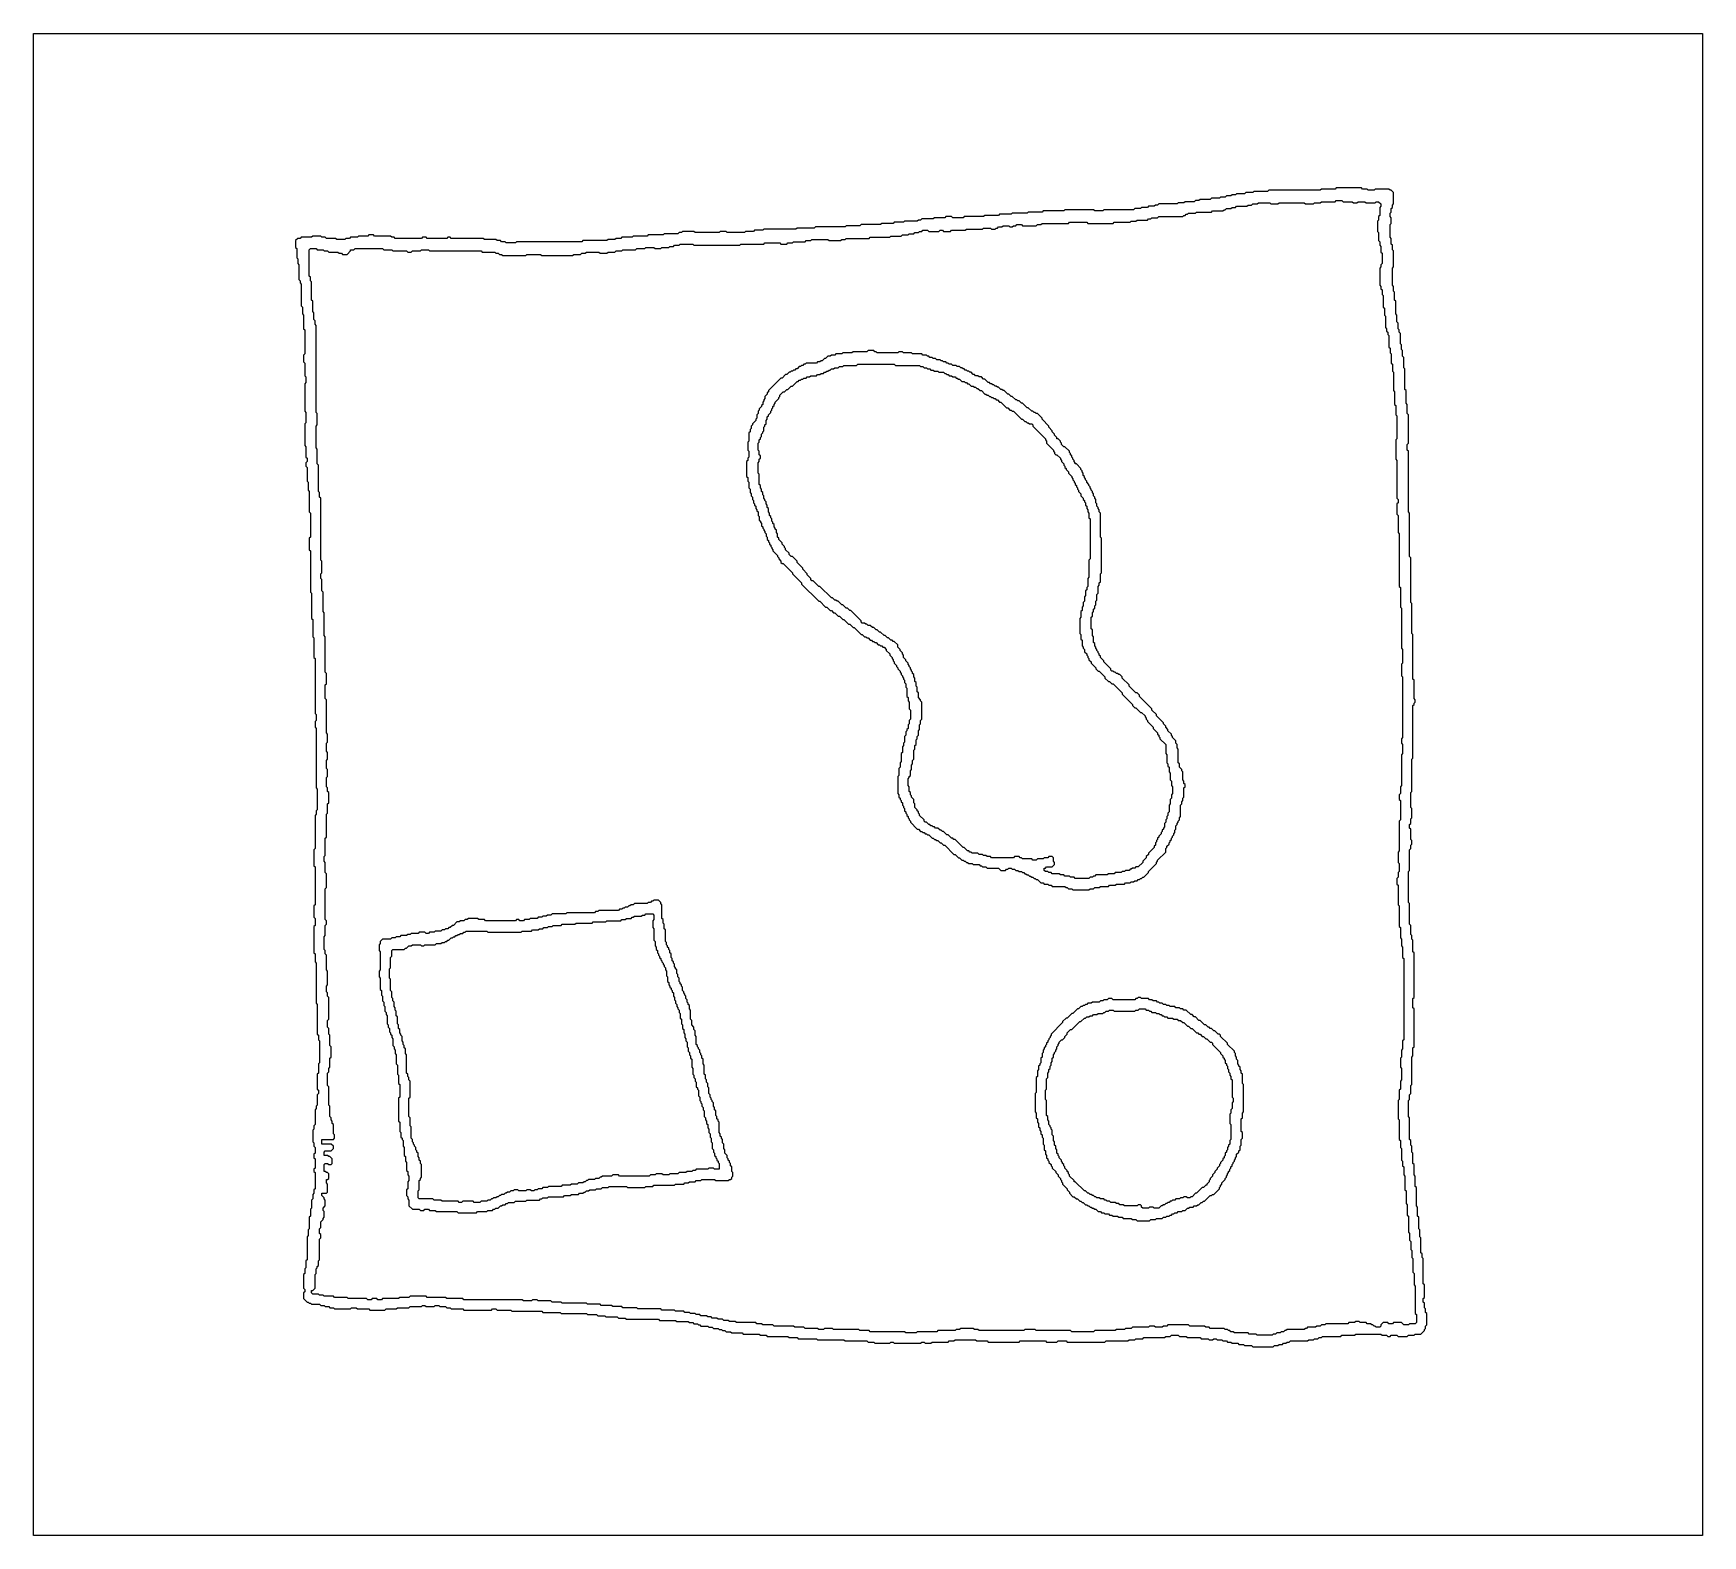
# Model space of a CAD drawing. Header units: metres. Extents: x 0 to 1458, y 0 to 1312.
import ezdxf

# ---------------------------------------------------------------- set-up
doc = ezdxf.new("R2010")
doc.units = ezdxf.units.M

msp = doc.modelspace()

# ---------------------------------------------------------------- linework, layer by layer
for points in [[(0, 0), (0, 1312), (0, 1312), (1458, 1312), (1458, 1312), (1458, 0), (1458, 0), (0, 0)], [(1064, 166), (1065, 165), (1065, 165), (1083, 165), (1083, 165), (1084, 166), (1084, 166), (1087, 166), (1087, 166), (1088, 167), (1088, 167), (1091, 167), (1091, 167), (1092, 168), (1092, 168), (1094, 168), (1094, 168), (1095, 169), (1095, 169), (1097, 169), (1097, 169), (1098, 170), (1098, 170), (1113, 170), (1113, 170), (1114, 171), (1114, 171), (1118, 171), (1118, 171), (1119, 172), (1119, 172), (1122, 172), (1122, 172), (1123, 173), (1123, 173), (1125, 173), (1125, 173), (1126, 174), (1126, 174), (1142, 174), (1142, 174), (1143, 175), (1143, 175), (1154, 175), (1154, 175), (1155, 176), (1155, 176), (1177, 176), (1177, 176), (1178, 175), (1178, 175), (1182, 175), (1182, 175), (1183, 174), (1183, 174), (1185, 174), (1185, 174), (1186, 175), (1186, 175), (1191, 175), (1191, 175), (1192, 174), (1192, 174), (1200, 174), (1200, 174), (1201, 175), (1201, 175), (1206, 175), (1206, 175), (1207, 176), (1207, 176), (1212, 176), (1212, 176), (1215, 179), (1215, 179), (1215, 180), (1215, 180), (1216, 181), (1216, 181), (1216, 183), (1216, 183), (1217, 184), (1217, 184), (1217, 194), (1217, 194), (1216, 195), (1216, 195), (1216, 198), (1216, 198), (1215, 199), (1215, 199), (1215, 203), (1215, 203), (1214, 204), (1214, 204), (1214, 207), (1214, 207), (1215, 208), (1215, 208), (1215, 219), (1215, 219), (1214, 220), (1214, 220), (1214, 242), (1214, 242), (1213, 243), (1213, 243), (1213, 246), (1213, 246), (1212, 247), (1212, 247), (1212, 260), (1212, 260), (1211, 261), (1211, 261), (1211, 267), (1211, 267), (1210, 268), (1210, 268), (1210, 278), (1210, 278), (1209, 279), (1209, 279), (1209, 287), (1209, 287), (1208, 288), (1208, 288), (1208, 304), (1208, 304), (1207, 305), (1207, 305), (1207, 314), (1207, 314), (1206, 315), (1206, 315), (1206, 324), (1206, 324), (1205, 325), (1205, 325), (1205, 334), (1205, 334), (1204, 335), (1204, 335), (1204, 340), (1204, 340), (1203, 341), (1203, 341), (1203, 345), (1203, 345), (1202, 346), (1202, 346), (1202, 365), (1202, 365), (1201, 366), (1201, 366), (1201, 380), (1201, 380), (1202, 381), (1202, 381), (1202, 385), (1202, 385), (1203, 386), (1203, 386), (1203, 393), (1203, 393), (1204, 394), (1204, 394), (1204, 418), (1204, 418), (1205, 419), (1205, 419), (1205, 426), (1205, 426), (1206, 427), (1206, 427), (1206, 460), (1206, 460), (1205, 461), (1205, 461), (1205, 469), (1205, 469), (1206, 470), (1206, 470), (1206, 509), (1206, 509), (1205, 510), (1205, 510), (1205, 520), (1205, 520), (1204, 521), (1204, 521), (1204, 524), (1204, 524), (1203, 525), (1203, 525), (1203, 533), (1203, 533), (1202, 534), (1202, 534), (1202, 552), (1202, 552), (1201, 553), (1201, 553), (1201, 580), (1201, 580), (1202, 581), (1202, 581), (1202, 599), (1202, 599), (1203, 600), (1203, 600), (1203, 603), (1203, 603), (1204, 604), (1204, 604), (1204, 607), (1204, 607), (1203, 608), (1203, 608), (1203, 617), (1203, 617), (1202, 618), (1202, 618), (1202, 621), (1202, 621), (1203, 622), (1203, 622), (1203, 626), (1203, 626), (1204, 627), (1204, 627), (1204, 635), (1204, 635), (1203, 636), (1203, 636), (1203, 649), (1203, 649), (1204, 650), (1204, 650), (1204, 678), (1204, 678), (1205, 679), (1205, 679), (1205, 725), (1205, 725), (1206, 726), (1206, 726), (1206, 727), (1206, 727), (1207, 728), (1207, 728), (1207, 730), (1207, 730), (1206, 731), (1206, 731), (1206, 747), (1206, 747), (1205, 748), (1205, 748), (1205, 787), (1205, 787), (1204, 788), (1204, 788), (1204, 814), (1204, 814), (1203, 815), (1203, 815), (1203, 854), (1203, 854), (1202, 855), (1202, 855), (1202, 893), (1202, 893), (1201, 894), (1201, 894), (1201, 947), (1201, 947), (1200, 948), (1200, 948), (1200, 953), (1200, 953), (1201, 954), (1201, 954), (1201, 979), (1201, 979), (1200, 980), (1200, 980), (1200, 988), (1200, 988), (1199, 989), (1199, 989), (1199, 1000), (1199, 1000), (1198, 1001), (1198, 1001), (1198, 1019), (1198, 1019), (1197, 1020), (1197, 1020), (1197, 1029), (1197, 1029), (1196, 1030), (1196, 1030), (1196, 1035), (1196, 1035), (1195, 1036), (1195, 1036), (1195, 1040), (1195, 1040), (1194, 1041), (1194, 1041), (1194, 1050), (1194, 1050), (1193, 1051), (1193, 1051), (1193, 1053), (1193, 1053), (1192, 1054), (1192, 1054), (1192, 1059), (1192, 1059), (1191, 1060), (1191, 1060), (1191, 1066), (1191, 1066), (1190, 1067), (1190, 1067), (1190, 1078), (1190, 1078), (1189, 1079), (1189, 1079), (1189, 1086), (1189, 1086), (1188, 1087), (1188, 1087), (1188, 1091), (1188, 1091), (1187, 1092), (1187, 1092), (1187, 1107), (1187, 1107), (1188, 1108), (1188, 1108), (1188, 1122), (1188, 1122), (1187, 1123), (1187, 1123), (1187, 1127), (1187, 1127), (1186, 1128), (1186, 1128), (1186, 1133), (1186, 1133), (1185, 1134), (1185, 1134), (1185, 1145), (1185, 1145), (1186, 1146), (1186, 1146), (1186, 1151), (1186, 1151), (1185, 1152), (1185, 1152), (1185, 1155), (1185, 1155), (1186, 1156), (1186, 1156), (1186, 1159), (1186, 1159), (1187, 1160), (1187, 1160), (1187, 1162), (1187, 1162), (1188, 1163), (1188, 1163), (1188, 1173), (1188, 1173), (1186, 1175), (1186, 1175), (1185, 1175), (1185, 1175), (1184, 1176), (1184, 1176), (1172, 1176), (1172, 1176), (1171, 1175), (1171, 1175), (1166, 1175), (1166, 1175), (1165, 1176), (1165, 1176), (1161, 1176), (1161, 1176), (1160, 1177), (1160, 1177), (1138, 1177), (1138, 1177), (1137, 1176), (1137, 1176), (1125, 1176), (1125, 1176), (1124, 1175), (1124, 1175), (1079, 1175), (1079, 1175), (1078, 1174), (1078, 1174), (1066, 1174), (1066, 1174), (1065, 1173), (1065, 1173), (1059, 1173), (1059, 1173), (1058, 1172), (1058, 1172), (1051, 1172), (1051, 1172), (1050, 1171), (1050, 1171), (1047, 1171), (1047, 1171), (1046, 1170), (1046, 1170), (1042, 1170), (1042, 1170), (1041, 1169), (1041, 1169), (1037, 1169), (1037, 1169), (1036, 1168), (1036, 1168), (1029, 1168), (1029, 1168), (1028, 1167), (1028, 1167), (1019, 1167), (1019, 1167), (1018, 1166), (1018, 1166), (1015, 1166), (1015, 1166), (1014, 1165), (1014, 1165), (1006, 1165), (1006, 1165), (1005, 1164), (1005, 1164), (1000, 1164), (1000, 1164), (999, 1163), (999, 1163), (983, 1163), (983, 1163), (982, 1162), (982, 1162), (980, 1162), (980, 1162), (979, 1161), (979, 1161), (974, 1161), (974, 1161), (973, 1160), (973, 1160), (968, 1160), (968, 1160), (967, 1159), (967, 1159), (962, 1159), (962, 1159), (961, 1158), (961, 1158), (935, 1158), (935, 1158), (934, 1157), (934, 1157), (927, 1157), (927, 1157), (926, 1158), (926, 1158), (901, 1158), (901, 1158), (900, 1157), (900, 1157), (882, 1157), (882, 1157), (881, 1156), (881, 1156), (869, 1156), (869, 1156), (868, 1155), (868, 1155), (855, 1155), (855, 1155), (854, 1154), (854, 1154), (844, 1154), (844, 1154), (843, 1153), (843, 1153), (831, 1153), (831, 1153), (830, 1152), (830, 1152), (813, 1152), (813, 1152), (812, 1151), (812, 1151), (803, 1151), (803, 1151), (802, 1152), (802, 1152), (797, 1152), (797, 1152), (796, 1151), (796, 1151), (787, 1151), (787, 1151), (786, 1150), (786, 1150), (776, 1150), (776, 1150), (775, 1149), (775, 1149), (773, 1149), (773, 1149), (772, 1148), (772, 1148), (761, 1148), (761, 1148), (760, 1147), (760, 1147), (752, 1147), (752, 1147), (751, 1146), (751, 1146), (741, 1146), (741, 1146), (740, 1145), (740, 1145), (723, 1145), (723, 1145), (722, 1144), (722, 1144), (710, 1144), (710, 1144), (709, 1143), (709, 1143), (683, 1143), (683, 1143), (682, 1142), (682, 1142), (667, 1142), (667, 1142), (666, 1141), (666, 1141), (638, 1141), (638, 1141), (637, 1140), (637, 1140), (630, 1140), (630, 1140), (629, 1139), (629, 1139), (622, 1139), (622, 1139), (621, 1138), (621, 1138), (606, 1138), (606, 1138), (605, 1139), (605, 1139), (600, 1139), (600, 1139), (599, 1138), (599, 1138), (578, 1138), (578, 1138), (577, 1139), (577, 1139), (567, 1139), (567, 1139), (566, 1138), (566, 1138), (564, 1138), (564, 1138), (563, 1137), (563, 1137), (551, 1137), (551, 1137), (550, 1136), (550, 1136), (537, 1136), (537, 1136), (536, 1135), (536, 1135), (524, 1135), (524, 1135), (523, 1134), (523, 1134), (514, 1134), (514, 1134), (513, 1133), (513, 1133), (509, 1133), (509, 1133), (508, 1132), (508, 1132), (502, 1132), (502, 1132), (501, 1131), (501, 1131), (480, 1131), (480, 1131), (479, 1130), (479, 1130), (422, 1130), (422, 1130), (421, 1129), (421, 1129), (413, 1129), (413, 1129), (412, 1130), (412, 1130), (409, 1130), (409, 1130), (408, 1131), (408, 1131), (405, 1131), (405, 1131), (404, 1132), (404, 1132), (394, 1132), (394, 1132), (393, 1133), (393, 1133), (365, 1133), (365, 1133), (364, 1134), (364, 1134), (362, 1134), (362, 1134), (361, 1133), (361, 1133), (344, 1133), (344, 1133), (343, 1134), (343, 1134), (340, 1134), (340, 1134), (339, 1133), (339, 1133), (316, 1133), (316, 1133), (315, 1134), (315, 1134), (313, 1134), (313, 1134), (312, 1135), (312, 1135), (298, 1135), (298, 1135), (297, 1136), (297, 1136), (293, 1136), (293, 1136), (292, 1135), (292, 1135), (284, 1135), (284, 1135), (283, 1134), (283, 1134), (277, 1134), (277, 1134), (276, 1133), (276, 1133), (273, 1133), (273, 1133), (272, 1132), (272, 1132), (265, 1132), (265, 1132), (264, 1133), (264, 1133), (256, 1133), (256, 1133), (255, 1134), (255, 1134), (252, 1134), (252, 1134), (251, 1135), (251, 1135), (244, 1135), (244, 1135), (243, 1134), (243, 1134), (234, 1134), (234, 1134), (233, 1133), (233, 1133), (231, 1133), (231, 1133), (229, 1131), (229, 1131), (229, 1125), (229, 1125), (230, 1124), (230, 1124), (230, 1116), (230, 1116), (231, 1115), (231, 1115), (231, 1111), (231, 1111), (232, 1110), (232, 1110), (232, 1097), (232, 1097), (233, 1096), (233, 1096), (233, 1094), (233, 1094), (234, 1093), (234, 1093), (234, 1074), (234, 1074), (235, 1073), (235, 1073), (235, 1067), (235, 1067), (236, 1066), (236, 1066), (236, 1054), (236, 1054), (237, 1053), (237, 1053), (237, 1032), (237, 1032), (236, 1031), (236, 1031), (236, 1025), (236, 1025), (237, 1024), (237, 1024), (237, 1013), (237, 1013), (238, 1012), (238, 1012), (238, 1007), (238, 1007), (237, 1006), (237, 1006), (237, 982), (237, 982), (238, 981), (238, 981), (238, 972), (238, 972), (237, 971), (237, 971), (237, 952), (237, 952), (238, 951), (238, 951), (238, 942), (238, 942), (239, 941), (239, 941), (239, 938), (239, 938), (238, 937), (238, 937), (238, 934), (238, 934), (239, 933), (239, 933), (239, 921), (239, 921), (240, 920), (240, 920), (240, 913), (240, 913), (241, 912), (241, 912), (241, 894), (241, 894), (242, 893), (242, 893), (242, 872), (242, 872), (241, 871), (241, 871), (241, 861), (241, 861), (242, 860), (242, 860), (242, 824), (242, 824), (243, 823), (243, 823), (243, 801), (243, 801), (244, 800), (244, 800), (244, 785), (244, 785), (245, 784), (245, 784), (245, 767), (245, 767), (246, 766), (246, 766), (246, 718), (246, 718), (247, 717), (247, 717), (247, 712), (247, 712), (246, 711), (246, 711), (246, 706), (246, 706), (247, 705), (247, 705), (247, 653), (247, 653), (248, 652), (248, 652), (248, 634), (248, 634), (247, 633), (247, 633), (247, 630), (247, 630), (246, 629), (246, 629), (246, 600), (246, 600), (245, 599), (245, 599), (245, 585), (245, 585), (246, 584), (246, 584), (246, 551), (246, 551), (245, 550), (245, 550), (245, 540), (245, 540), (246, 539), (246, 539), (246, 533), (246, 533), (245, 532), (245, 532), (245, 509), (245, 509), (246, 508), (246, 508), (246, 501), (246, 501), (247, 500), (247, 500), (247, 465), (247, 465), (248, 464), (248, 464), (248, 438), (248, 438), (249, 437), (249, 437), (249, 433), (249, 433), (250, 432), (250, 432), (250, 413), (250, 413), (249, 412), (249, 412), (249, 404), (249, 404), (248, 403), (248, 403), (248, 390), (248, 390), (249, 389), (249, 389), (249, 386), (249, 386), (248, 385), (248, 385), (248, 376), (248, 376), (247, 375), (247, 375), (247, 373), (247, 373), (246, 372), (246, 372), (246, 359), (246, 359), (245, 358), (245, 358), (245, 355), (245, 355), (244, 354), (244, 354), (244, 344), (244, 344), (245, 343), (245, 343), (245, 340), (245, 340), (246, 339), (246, 339), (246, 334), (246, 334), (245, 333), (245, 333), (245, 330), (245, 330), (246, 329), (246, 329), (246, 321), (246, 321), (245, 320), (245, 320), (245, 318), (245, 318), (246, 317), (246, 317), (246, 303), (246, 303), (245, 302), (245, 302), (245, 299), (245, 299), (244, 298), (244, 298), (244, 294), (244, 294), (243, 293), (243, 293), (243, 286), (243, 286), (242, 285), (242, 285), (242, 279), (242, 279), (241, 278), (241, 278), (241, 268), (241, 268), (240, 267), (240, 267), (240, 262), (240, 262), (239, 261), (239, 261), (239, 241), (239, 241), (238, 240), (238, 240), (238, 234), (238, 234), (237, 233), (237, 233), (237, 229), (237, 229), (236, 228), (236, 228), (236, 216), (236, 216), (237, 215), (237, 215), (237, 213), (237, 213), (236, 212), (236, 212), (236, 207), (236, 207), (239, 204), (239, 204), (240, 204), (240, 204), (241, 203), (241, 203), (242, 203), (242, 203), (243, 202), (243, 202), (250, 202), (250, 202), (251, 201), (251, 201), (254, 201), (254, 201), (255, 200), (255, 200), (258, 200), (258, 200), (259, 199), (259, 199), (262, 199), (262, 199), (263, 198), (263, 198), (277, 198), (277, 198), (278, 199), (278, 199), (282, 199), (282, 199), (283, 198), (283, 198), (293, 198), (293, 198), (294, 197), (294, 197), (307, 197), (307, 197), (308, 198), (308, 198), (317, 198), (317, 198), (318, 199), (318, 199), (328, 199), (328, 199), (329, 200), (329, 200), (339, 200), (339, 200), (340, 201), (340, 201), (342, 201), (342, 201), (343, 200), (343, 200), (350, 200), (350, 200), (351, 201), (351, 201), (354, 201), (354, 201), (355, 200), (355, 200), (360, 200), (360, 200), (361, 199), (361, 199), (364, 199), (364, 199), (365, 198), (365, 198), (375, 198), (375, 198), (376, 197), (376, 197), (400, 197), (400, 197), (401, 198), (401, 198), (404, 198), (404, 198), (405, 197), (405, 197), (417, 197), (417, 197), (418, 196), (418, 196), (444, 196), (444, 196), (445, 195), (445, 195), (460, 195), (460, 195), (461, 194), (461, 194), (483, 194), (483, 194), (484, 193), (484, 193), (492, 193), (492, 193), (493, 192), (493, 192), (499, 192), (499, 192), (500, 191), (500, 191), (510, 191), (510, 191), (511, 190), (511, 190), (517, 190), (517, 190), (518, 189), (518, 189), (546, 189), (546, 189), (547, 188), (547, 188), (561, 188), (561, 188), (562, 187), (562, 187), (572, 187), (572, 187), (573, 186), (573, 186), (576, 186), (576, 186), (577, 185), (577, 185), (580, 185), (580, 185), (581, 184), (581, 184), (582, 184), (582, 184), (583, 183), (583, 183), (589, 183), (589, 183), (590, 182), (590, 182), (593, 182), (593, 182), (594, 181), (594, 181), (598, 181), (598, 181), (599, 180), (599, 180), (601, 180), (601, 180), (602, 179), (602, 179), (604, 179), (604, 179), (605, 178), (605, 178), (609, 178), (609, 178), (610, 177), (610, 177), (619, 177), (619, 177), (620, 176), (620, 176), (634, 176), (634, 176), (635, 175), (635, 175), (640, 175), (640, 175), (641, 174), (641, 174), (659, 174), (659, 174), (660, 173), (660, 173), (667, 173), (667, 173), (668, 172), (668, 172), (684, 172), (684, 172), (685, 171), (685, 171), (708, 171), (708, 171), (709, 170), (709, 170), (728, 170), (728, 170), (729, 169), (729, 169), (734, 169), (734, 169), (735, 168), (735, 168), (748, 168), (748, 168), (749, 169), (749, 169), (751, 169), (751, 169), (752, 168), (752, 168), (775, 168), (775, 168), (776, 169), (776, 169), (778, 169), (778, 169), (779, 168), (779, 168), (784, 168), (784, 168), (785, 169), (785, 169), (799, 169), (799, 169), (800, 170), (800, 170), (804, 170), (804, 170), (805, 171), (805, 171), (823, 171), (823, 171), (824, 170), (824, 170), (833, 170), (833, 170), (834, 169), (834, 169), (861, 169), (861, 169), (862, 170), (862, 170), (884, 170), (884, 170), (885, 169), (885, 169), (894, 169), (894, 169), (895, 170), (895, 170), (902, 170), (902, 170), (903, 169), (903, 169), (936, 169), (936, 169), (937, 170), (937, 170), (956, 170), (956, 170), (957, 171), (957, 171), (962, 171), (962, 171), (963, 172), (963, 172), (969, 172), (969, 172), (970, 173), (970, 173), (988, 173), (988, 173), (989, 174), (989, 174), (993, 174), (993, 174), (994, 175), (994, 175), (1000, 175), (1000, 175), (1001, 174), (1001, 174), (1007, 174), (1007, 174), (1008, 173), (1008, 173), (1019, 173), (1019, 173), (1020, 172), (1020, 172), (1026, 172), (1026, 172), (1027, 171), (1027, 171), (1030, 171), (1030, 171), (1031, 172), (1031, 172), (1033, 172), (1033, 172), (1034, 171), (1034, 171), (1038, 171), (1038, 171), (1039, 170), (1039, 170), (1042, 170), (1042, 170), (1043, 169), (1043, 169), (1046, 169), (1046, 169), (1047, 168), (1047, 168), (1052, 168), (1052, 168), (1053, 167), (1053, 167), (1057, 167), (1057, 167), (1058, 166), (1058, 166), (1064, 166)], [(1069, 175), (1068, 176), (1068, 176), (1062, 176), (1062, 176), (1061, 177), (1061, 177), (1049, 177), (1049, 177), (1048, 178), (1048, 178), (1046, 178), (1046, 178), (1045, 179), (1045, 179), (1044, 179), (1044, 179), (1043, 180), (1043, 180), (1041, 180), (1041, 180), (1040, 181), (1040, 181), (1028, 181), (1028, 181), (1027, 182), (1027, 182), (1024, 182), (1024, 182), (1023, 183), (1023, 183), (1010, 183), (1010, 183), (1009, 184), (1009, 184), (991, 184), (991, 184), (990, 183), (990, 183), (987, 183), (987, 183), (986, 182), (986, 182), (980, 182), (980, 182), (979, 183), (979, 183), (975, 183), (975, 183), (974, 182), (974, 182), (960, 182), (960, 182), (959, 181), (959, 181), (954, 181), (954, 181), (953, 180), (953, 180), (946, 180), (946, 180), (945, 179), (945, 179), (927, 179), (927, 179), (926, 178), (926, 178), (907, 178), (907, 178), (906, 179), (906, 179), (876, 179), (876, 179), (875, 180), (875, 180), (866, 180), (866, 180), (865, 179), (865, 179), (826, 179), (826, 179), (825, 180), (825, 180), (822, 180), (822, 180), (821, 181), (821, 181), (810, 181), (810, 181), (809, 180), (809, 180), (806, 180), (806, 180), (805, 179), (805, 179), (790, 179), (790, 179), (789, 178), (789, 178), (772, 178), (772, 178), (771, 177), (771, 177), (762, 177), (762, 177), (761, 178), (761, 178), (731, 178), (731, 178), (730, 179), (730, 179), (722, 179), (722, 179), (721, 180), (721, 180), (699, 180), (699, 180), (698, 181), (698, 181), (691, 181), (691, 181), (690, 180), (690, 180), (686, 180), (686, 180), (685, 181), (685, 181), (674, 181), (674, 181), (673, 182), (673, 182), (665, 182), (665, 182), (664, 183), (664, 183), (647, 183), (647, 183), (646, 184), (646, 184), (637, 184), (637, 184), (636, 185), (636, 185), (632, 185), (632, 185), (631, 186), (631, 186), (614, 186), (614, 186), (613, 187), (613, 187), (608, 187), (608, 187), (607, 188), (607, 188), (603, 188), (603, 188), (602, 189), (602, 189), (598, 189), (598, 189), (597, 190), (597, 190), (593, 190), (593, 190), (592, 191), (592, 191), (589, 191), (589, 191), (588, 192), (588, 192), (583, 192), (583, 192), (582, 193), (582, 193), (579, 193), (579, 193), (578, 194), (578, 194), (574, 194), (574, 194), (573, 195), (573, 195), (569, 195), (569, 195), (568, 196), (568, 196), (561, 196), (561, 196), (560, 197), (560, 197), (549, 197), (549, 197), (548, 198), (548, 198), (528, 198), (528, 198), (527, 199), (527, 199), (515, 199), (515, 199), (514, 200), (514, 200), (506, 200), (506, 200), (505, 201), (505, 201), (496, 201), (496, 201), (495, 202), (495, 202), (484, 202), (484, 202), (483, 203), (483, 203), (462, 203), (462, 203), (461, 204), (461, 204), (453, 204), (453, 204), (452, 205), (452, 205), (441, 205), (441, 205), (440, 206), (440, 206), (436, 206), (436, 206), (435, 205), (435, 205), (428, 205), (428, 205), (427, 206), (427, 206), (376, 206), (376, 206), (375, 207), (375, 207), (361, 207), (361, 207), (360, 208), (360, 208), (344, 208), (344, 208), (343, 209), (343, 209), (329, 209), (329, 209), (328, 208), (328, 208), (320, 208), (320, 208), (319, 207), (319, 207), (305, 207), (305, 207), (304, 206), (304, 206), (301, 206), (301, 206), (300, 207), (300, 207), (296, 207), (296, 207), (295, 206), (295, 206), (292, 206), (292, 206), (291, 207), (291, 207), (275, 207), (275, 207), (274, 208), (274, 208), (263, 208), (263, 208), (262, 209), (262, 209), (254, 209), (254, 209), (253, 210), (253, 210), (250, 210), (250, 210), (249, 211), (249, 211), (244, 211), (244, 211), (243, 212), (243, 212), (243, 214), (243, 214), (244, 214), (244, 214), (246, 216), (246, 216), (246, 228), (246, 228), (247, 229), (247, 229), (247, 233), (247, 233), (248, 234), (248, 234), (248, 235), (248, 235), (249, 236), (249, 236), (249, 240), (249, 240), (250, 241), (250, 241), (250, 259), (250, 259), (251, 260), (251, 260), (251, 263), (251, 263), (250, 264), (250, 264), (250, 268), (250, 268), (251, 269), (251, 269), (251, 274), (251, 274), (253, 276), (253, 276), (253, 277), (253, 277), (254, 278), (254, 278), (254, 283), (254, 283), (253, 284), (253, 284), (253, 286), (253, 286), (255, 288), (255, 288), (255, 293), (255, 293), (254, 294), (254, 294), (254, 295), (254, 295), (252, 297), (252, 297), (252, 299), (252, 299), (256, 299), (256, 299), (257, 300), (257, 300), (257, 307), (257, 307), (256, 308), (256, 308), (256, 311), (256, 311), (257, 311), (257, 311), (258, 312), (258, 312), (258, 316), (258, 316), (257, 317), (257, 317), (256, 317), (256, 317), (255, 318), (255, 318), (254, 318), (254, 318), (254, 324), (254, 324), (255, 325), (255, 325), (257, 325), (257, 325), (258, 324), (258, 324), (260, 324), (260, 324), (261, 325), (261, 325), (261, 329), (261, 329), (259, 331), (259, 331), (258, 331), (258, 331), (257, 332), (257, 332), (254, 332), (254, 332), (254, 335), (254, 335), (255, 336), (255, 336), (260, 336), (260, 336), (262, 338), (262, 338), (262, 340), (262, 340), (260, 342), (260, 342), (252, 342), (252, 342), (252, 346), (252, 346), (262, 346), (262, 346), (263, 347), (263, 347), (263, 350), (263, 350), (262, 351), (262, 351), (262, 359), (262, 359), (261, 360), (261, 360), (261, 362), (261, 362), (260, 363), (260, 363), (260, 365), (260, 365), (259, 366), (259, 366), (259, 375), (259, 375), (258, 376), (258, 376), (258, 392), (258, 392), (257, 393), (257, 393), (257, 404), (257, 404), (258, 405), (258, 405), (258, 408), (258, 408), (259, 409), (259, 409), (259, 417), (259, 417), (260, 418), (260, 418), (260, 427), (260, 427), (259, 428), (259, 428), (259, 437), (259, 437), (258, 438), (258, 438), (258, 443), (258, 443), (257, 444), (257, 444), (257, 450), (257, 450), (258, 451), (258, 451), (258, 470), (258, 470), (257, 471), (257, 471), (257, 474), (257, 474), (256, 475), (256, 475), (256, 480), (256, 480), (257, 481), (257, 481), (257, 493), (257, 493), (256, 494), (256, 494), (256, 507), (256, 507), (255, 508), (255, 508), (255, 511), (255, 511), (254, 512), (254, 512), (254, 523), (254, 523), (255, 524), (255, 524), (255, 533), (255, 533), (256, 534), (256, 534), (256, 537), (256, 537), (255, 538), (255, 538), (255, 565), (255, 565), (256, 566), (256, 566), (256, 578), (256, 578), (255, 579), (255, 579), (255, 588), (255, 588), (254, 589), (254, 589), (254, 593), (254, 593), (255, 594), (255, 594), (255, 609), (255, 609), (256, 610), (256, 610), (256, 630), (256, 630), (257, 631), (257, 631), (257, 639), (257, 639), (258, 640), (258, 640), (258, 649), (258, 649), (257, 650), (257, 650), (257, 653), (257, 653), (256, 654), (256, 654), (256, 662), (256, 662), (257, 663), (257, 663), (257, 669), (257, 669), (256, 670), (256, 670), (256, 677), (256, 677), (257, 678), (257, 678), (257, 684), (257, 684), (256, 685), (256, 685), (256, 692), (256, 692), (257, 693), (257, 693), (257, 700), (257, 700), (256, 701), (256, 701), (256, 730), (256, 730), (255, 731), (255, 731), (255, 743), (255, 743), (256, 744), (256, 744), (256, 753), (256, 753), (255, 754), (255, 754), (255, 785), (255, 785), (254, 786), (254, 786), (254, 806), (254, 806), (253, 807), (253, 807), (253, 824), (253, 824), (252, 825), (252, 825), (252, 835), (252, 835), (251, 836), (251, 836), (251, 840), (251, 840), (252, 841), (252, 841), (252, 851), (252, 851), (251, 852), (251, 852), (251, 906), (251, 906), (250, 907), (250, 907), (250, 911), (250, 911), (249, 912), (249, 912), (249, 935), (249, 935), (248, 936), (248, 936), (248, 949), (248, 949), (247, 950), (247, 950), (247, 969), (247, 969), (248, 970), (248, 970), (248, 980), (248, 980), (247, 981), (247, 981), (247, 1057), (247, 1057), (246, 1058), (246, 1058), (246, 1061), (246, 1061), (245, 1062), (245, 1062), (245, 1068), (245, 1068), (244, 1069), (244, 1069), (244, 1078), (244, 1078), (243, 1079), (243, 1079), (243, 1095), (243, 1095), (242, 1096), (242, 1096), (242, 1099), (242, 1099), (241, 1100), (241, 1100), (241, 1123), (241, 1123), (242, 1124), (242, 1124), (247, 1124), (247, 1124), (248, 1123), (248, 1123), (253, 1123), (253, 1123), (254, 1122), (254, 1122), (257, 1122), (257, 1122), (258, 1121), (258, 1121), (266, 1121), (266, 1121), (267, 1120), (267, 1120), (269, 1120), (269, 1120), (270, 1119), (270, 1119), (274, 1119), (274, 1119), (277, 1122), (277, 1122), (277, 1123), (277, 1123), (280, 1123), (280, 1123), (281, 1124), (281, 1124), (305, 1124), (305, 1124), (306, 1123), (306, 1123), (313, 1123), (313, 1123), (314, 1122), (314, 1122), (326, 1122), (326, 1122), (327, 1121), (327, 1121), (330, 1121), (330, 1121), (331, 1122), (331, 1122), (338, 1122), (338, 1122), (339, 1123), (339, 1123), (345, 1123), (345, 1123), (346, 1122), (346, 1122), (391, 1122), (391, 1122), (392, 1121), (392, 1121), (403, 1121), (403, 1121), (404, 1120), (404, 1120), (406, 1120), (406, 1120), (407, 1119), (407, 1119), (409, 1119), (409, 1119), (410, 1118), (410, 1118), (430, 1118), (430, 1118), (431, 1119), (431, 1119), (443, 1119), (443, 1119), (444, 1118), (444, 1118), (471, 1118), (471, 1118), (472, 1119), (472, 1119), (478, 1119), (478, 1119), (479, 1120), (479, 1120), (482, 1120), (482, 1120), (483, 1121), (483, 1121), (494, 1121), (494, 1121), (495, 1120), (495, 1120), (501, 1120), (501, 1120), (502, 1121), (502, 1121), (508, 1121), (508, 1121), (509, 1122), (509, 1122), (514, 1122), (514, 1122), (515, 1123), (515, 1123), (526, 1123), (526, 1123), (527, 1124), (527, 1124), (534, 1124), (534, 1124), (535, 1125), (535, 1125), (542, 1125), (542, 1125), (543, 1124), (543, 1124), (548, 1124), (548, 1124), (549, 1125), (549, 1125), (555, 1125), (555, 1125), (556, 1126), (556, 1126), (559, 1126), (559, 1126), (560, 1127), (560, 1127), (564, 1127), (564, 1127), (565, 1128), (565, 1128), (576, 1128), (576, 1128), (577, 1127), (577, 1127), (617, 1127), (617, 1127), (618, 1128), (618, 1128), (638, 1128), (638, 1128), (639, 1129), (639, 1129), (652, 1129), (652, 1129), (653, 1128), (653, 1128), (658, 1128), (658, 1128), (659, 1129), (659, 1129), (663, 1129), (663, 1129), (664, 1130), (664, 1130), (674, 1130), (674, 1130), (675, 1131), (675, 1131), (679, 1131), (679, 1131), (680, 1132), (680, 1132), (694, 1132), (694, 1132), (695, 1131), (695, 1131), (705, 1131), (705, 1131), (706, 1132), (706, 1132), (709, 1132), (709, 1132), (710, 1133), (710, 1133), (730, 1133), (730, 1133), (731, 1134), (731, 1134), (748, 1134), (748, 1134), (749, 1135), (749, 1135), (758, 1135), (758, 1135), (759, 1136), (759, 1136), (764, 1136), (764, 1136), (765, 1137), (765, 1137), (769, 1137), (769, 1137), (770, 1138), (770, 1138), (773, 1138), (773, 1138), (774, 1139), (774, 1139), (776, 1139), (776, 1139), (777, 1140), (777, 1140), (781, 1140), (781, 1140), (782, 1139), (782, 1139), (791, 1139), (791, 1139), (792, 1140), (792, 1140), (794, 1140), (794, 1140), (795, 1139), (795, 1139), (801, 1139), (801, 1139), (802, 1140), (802, 1140), (814, 1140), (814, 1140), (815, 1141), (815, 1141), (829, 1141), (829, 1141), (830, 1142), (830, 1142), (836, 1142), (836, 1142), (837, 1141), (837, 1141), (840, 1141), (840, 1141), (841, 1142), (841, 1142), (842, 1142), (842, 1142), (843, 1143), (843, 1143), (846, 1143), (846, 1143), (847, 1144), (847, 1144), (852, 1144), (852, 1144), (853, 1143), (853, 1143), (855, 1143), (855, 1143), (856, 1144), (856, 1144), (858, 1144), (858, 1144), (859, 1145), (859, 1145), (863, 1145), (863, 1145), (864, 1144), (864, 1144), (876, 1144), (876, 1144), (877, 1145), (877, 1145), (880, 1145), (880, 1145), (881, 1146), (881, 1146), (904, 1146), (904, 1146), (905, 1147), (905, 1147), (920, 1147), (920, 1147), (921, 1146), (921, 1146), (943, 1146), (943, 1146), (944, 1147), (944, 1147), (958, 1147), (958, 1147), (959, 1148), (959, 1148), (963, 1148), (963, 1148), (964, 1149), (964, 1149), (973, 1149), (973, 1149), (974, 1150), (974, 1150), (976, 1150), (976, 1150), (977, 1151), (977, 1151), (982, 1151), (982, 1151), (983, 1152), (983, 1152), (1004, 1152), (1004, 1152), (1005, 1153), (1005, 1153), (1006, 1153), (1006, 1153), (1007, 1154), (1007, 1154), (1008, 1154), (1008, 1154), (1009, 1155), (1009, 1155), (1015, 1155), (1015, 1155), (1016, 1156), (1016, 1156), (1029, 1156), (1029, 1156), (1030, 1157), (1030, 1157), (1039, 1157), (1039, 1157), (1040, 1158), (1040, 1158), (1041, 1158), (1041, 1158), (1042, 1159), (1042, 1159), (1046, 1159), (1046, 1159), (1047, 1160), (1047, 1160), (1050, 1160), (1050, 1160), (1051, 1161), (1051, 1161), (1060, 1161), (1060, 1161), (1061, 1162), (1061, 1162), (1064, 1162), (1064, 1162), (1065, 1163), (1065, 1163), (1069, 1163), (1069, 1163), (1070, 1164), (1070, 1164), (1080, 1164), (1080, 1164), (1081, 1163), (1081, 1163), (1087, 1163), (1087, 1163), (1088, 1164), (1088, 1164), (1110, 1164), (1110, 1164), (1111, 1163), (1111, 1163), (1118, 1163), (1118, 1163), (1119, 1164), (1119, 1164), (1124, 1164), (1124, 1164), (1125, 1165), (1125, 1165), (1137, 1165), (1137, 1165), (1138, 1166), (1138, 1166), (1143, 1166), (1143, 1166), (1144, 1165), (1144, 1165), (1152, 1165), (1152, 1165), (1153, 1164), (1153, 1164), (1156, 1164), (1156, 1164), (1157, 1165), (1157, 1165), (1163, 1165), (1163, 1165), (1164, 1164), (1164, 1164), (1172, 1164), (1172, 1164), (1173, 1165), (1173, 1165), (1175, 1165), (1175, 1165), (1177, 1163), (1177, 1163), (1177, 1161), (1177, 1161), (1176, 1160), (1176, 1160), (1176, 1153), (1176, 1153), (1175, 1152), (1175, 1152), (1175, 1149), (1175, 1149), (1174, 1148), (1174, 1148), (1174, 1139), (1174, 1139), (1175, 1138), (1175, 1138), (1175, 1131), (1175, 1131), (1176, 1130), (1176, 1130), (1176, 1127), (1176, 1127), (1177, 1126), (1177, 1126), (1177, 1121), (1177, 1121), (1178, 1120), (1178, 1120), (1178, 1111), (1178, 1111), (1177, 1110), (1177, 1110), (1177, 1108), (1177, 1108), (1176, 1107), (1176, 1107), (1176, 1092), (1176, 1092), (1177, 1091), (1177, 1091), (1177, 1089), (1177, 1089), (1178, 1088), (1178, 1088), (1178, 1084), (1178, 1084), (1179, 1083), (1179, 1083), (1179, 1073), (1179, 1073), (1180, 1072), (1180, 1072), (1180, 1066), (1180, 1066), (1181, 1065), (1181, 1065), (1181, 1055), (1181, 1055), (1182, 1054), (1182, 1054), (1182, 1052), (1182, 1052), (1183, 1051), (1183, 1051), (1183, 1049), (1183, 1049), (1184, 1048), (1184, 1048), (1184, 1038), (1184, 1038), (1185, 1037), (1185, 1037), (1185, 1033), (1185, 1033), (1186, 1032), (1186, 1032), (1186, 1024), (1186, 1024), (1187, 1023), (1187, 1023), (1187, 1017), (1187, 1017), (1188, 1016), (1188, 1016), (1188, 1000), (1188, 1000), (1189, 999), (1189, 999), (1189, 988), (1189, 988), (1190, 987), (1190, 987), (1190, 979), (1190, 979), (1191, 978), (1191, 978), (1191, 958), (1191, 958), (1190, 957), (1190, 957), (1190, 940), (1190, 940), (1191, 939), (1191, 939), (1191, 906), (1191, 906), (1192, 905), (1192, 905), (1192, 902), (1192, 902), (1191, 901), (1191, 901), (1191, 892), (1191, 892), (1192, 891), (1192, 891), (1192, 876), (1192, 876), (1193, 875), (1193, 875), (1193, 829), (1193, 829), (1194, 828), (1194, 828), (1194, 811), (1194, 811), (1195, 810), (1195, 810), (1195, 775), (1195, 775), (1196, 774), (1196, 774), (1196, 762), (1196, 762), (1195, 761), (1195, 761), (1195, 751), (1195, 751), (1196, 750), (1196, 750), (1196, 697), (1196, 697), (1195, 696), (1195, 696), (1195, 692), (1195, 692), (1196, 691), (1196, 691), (1196, 683), (1196, 683), (1195, 682), (1195, 682), (1195, 655), (1195, 655), (1194, 654), (1194, 654), (1194, 648), (1194, 648), (1193, 647), (1193, 647), (1193, 643), (1193, 643), (1194, 642), (1194, 642), (1194, 625), (1194, 625), (1193, 624), (1193, 624), (1193, 598), (1193, 598), (1192, 597), (1192, 597), (1192, 588), (1192, 588), (1193, 587), (1193, 587), (1193, 580), (1193, 580), (1192, 579), (1192, 579), (1192, 575), (1192, 575), (1191, 574), (1191, 574), (1191, 569), (1191, 569), (1192, 568), (1192, 568), (1192, 551), (1192, 551), (1193, 550), (1193, 550), (1193, 532), (1193, 532), (1194, 531), (1194, 531), (1194, 522), (1194, 522), (1195, 521), (1195, 521), (1195, 515), (1195, 515), (1196, 514), (1196, 514), (1196, 505), (1196, 505), (1197, 504), (1197, 504), (1197, 433), (1197, 433), (1196, 432), (1196, 432), (1196, 425), (1196, 425), (1195, 424), (1195, 424), (1195, 418), (1195, 418), (1194, 417), (1194, 417), (1194, 409), (1194, 409), (1195, 408), (1195, 408), (1195, 398), (1195, 398), (1194, 397), (1194, 397), (1194, 390), (1194, 390), (1193, 389), (1193, 389), (1193, 381), (1193, 381), (1192, 380), (1192, 380), (1192, 364), (1192, 364), (1193, 363), (1193, 363), (1193, 346), (1193, 346), (1194, 345), (1194, 345), (1194, 339), (1194, 339), (1195, 338), (1195, 338), (1195, 328), (1195, 328), (1196, 327), (1196, 327), (1196, 323), (1196, 323), (1197, 322), (1197, 322), (1197, 315), (1197, 315), (1198, 314), (1198, 314), (1198, 302), (1198, 302), (1199, 301), (1199, 301), (1199, 290), (1199, 290), (1200, 289), (1200, 289), (1200, 280), (1200, 280), (1201, 279), (1201, 279), (1201, 265), (1201, 265), (1202, 264), (1202, 264), (1202, 258), (1202, 258), (1203, 257), (1203, 257), (1203, 250), (1203, 250), (1204, 249), (1204, 249), (1204, 243), (1204, 243), (1205, 242), (1205, 242), (1205, 230), (1205, 230), (1206, 229), (1206, 229), (1206, 219), (1206, 219), (1207, 218), (1207, 218), (1207, 194), (1207, 194), (1208, 193), (1208, 193), (1208, 186), (1208, 186), (1207, 185), (1207, 185), (1202, 185), (1202, 185), (1201, 184), (1201, 184), (1197, 184), (1197, 184), (1195, 186), (1195, 186), (1188, 186), (1188, 186), (1187, 185), (1187, 185), (1184, 185), (1184, 185), (1183, 186), (1183, 186), (1179, 186), (1179, 186), (1177, 184), (1177, 184), (1177, 183), (1177, 183), (1176, 182), (1176, 182), (1173, 182), (1173, 182), (1172, 183), (1172, 183), (1171, 183), (1171, 183), (1170, 184), (1170, 184), (1169, 184), (1169, 184), (1168, 185), (1168, 185), (1165, 185), (1165, 185), (1164, 186), (1164, 186), (1159, 186), (1159, 186), (1158, 187), (1158, 187), (1155, 187), (1155, 187), (1154, 186), (1154, 186), (1149, 186), (1149, 186), (1148, 185), (1148, 185), (1129, 185), (1129, 185), (1128, 184), (1128, 184), (1125, 184), (1125, 184), (1124, 183), (1124, 183), (1121, 183), (1121, 183), (1120, 182), (1120, 182), (1113, 182), (1113, 182), (1112, 181), (1112, 181), (1111, 181), (1111, 181), (1110, 180), (1110, 180), (1095, 180), (1095, 180), (1094, 179), (1094, 179), (1093, 179), (1093, 179), (1092, 178), (1092, 178), (1090, 178), (1090, 178), (1089, 177), (1089, 177), (1086, 177), (1086, 177), (1085, 176), (1085, 176), (1083, 176), (1083, 176), (1082, 175), (1082, 175), (1069, 175)], [(907, 565), (908, 564), (908, 564), (922, 564), (922, 564), (923, 565), (923, 565), (926, 565), (926, 565), (927, 566), (927, 566), (931, 566), (931, 566), (932, 567), (932, 567), (939, 567), (939, 567), (940, 568), (940, 568), (945, 568), (945, 568), (946, 569), (946, 569), (953, 569), (953, 569), (954, 570), (954, 570), (958, 570), (958, 570), (959, 571), (959, 571), (961, 571), (961, 571), (962, 572), (962, 572), (964, 572), (964, 572), (965, 573), (965, 573), (966, 573), (966, 573), (967, 574), (967, 574), (968, 574), (968, 574), (969, 575), (969, 575), (970, 575), (970, 575), (974, 579), (974, 579), (974, 580), (974, 580), (981, 587), (981, 587), (981, 588), (981, 588), (982, 589), (982, 589), (982, 590), (982, 590), (989, 597), (989, 597), (989, 600), (989, 600), (990, 601), (990, 601), (990, 602), (990, 602), (992, 604), (992, 604), (992, 605), (992, 605), (993, 606), (993, 606), (993, 607), (993, 607), (994, 608), (994, 608), (994, 609), (994, 609), (995, 610), (995, 610), (995, 611), (995, 611), (996, 612), (996, 612), (996, 613), (996, 613), (997, 614), (997, 614), (997, 616), (997, 616), (998, 617), (998, 617), (998, 620), (998, 620), (999, 621), (999, 621), (999, 622), (999, 622), (1000, 623), (1000, 623), (1000, 624), (1000, 624), (1001, 625), (1001, 625), (1001, 627), (1001, 627), (1002, 628), (1002, 628), (1002, 638), (1002, 638), (1003, 639), (1003, 639), (1003, 641), (1003, 641), (1004, 642), (1004, 642), (1004, 644), (1004, 644), (1005, 645), (1005, 645), (1005, 653), (1005, 653), (1006, 654), (1006, 654), (1006, 656), (1006, 656), (1005, 657), (1005, 657), (1005, 659), (1005, 659), (1004, 660), (1004, 660), (1004, 667), (1004, 667), (1003, 668), (1003, 668), (1003, 669), (1003, 669), (1001, 671), (1001, 671), (1001, 674), (1001, 674), (1000, 675), (1000, 675), (1000, 687), (1000, 687), (999, 688), (999, 688), (999, 691), (999, 691), (998, 692), (998, 692), (998, 694), (998, 694), (995, 697), (995, 697), (995, 698), (995, 698), (994, 699), (994, 699), (994, 700), (994, 700), (991, 703), (991, 703), (991, 704), (991, 704), (989, 706), (989, 706), (989, 707), (989, 707), (987, 709), (987, 709), (987, 710), (987, 710), (981, 716), (981, 716), (981, 717), (981, 717), (977, 721), (977, 721), (977, 722), (977, 722), (966, 733), (966, 733), (966, 734), (966, 734), (964, 736), (964, 736), (963, 736), (963, 736), (957, 742), (957, 742), (957, 743), (957, 743), (951, 749), (951, 749), (951, 750), (951, 750), (949, 752), (949, 752), (948, 752), (948, 752), (947, 753), (947, 753), (946, 753), (946, 753), (945, 754), (945, 754), (944, 754), (944, 754), (943, 755), (943, 755), (942, 755), (942, 755), (941, 756), (941, 756), (941, 757), (941, 757), (935, 763), (935, 763), (935, 764), (935, 764), (932, 767), (932, 767), (932, 768), (932, 768), (931, 769), (931, 769), (931, 770), (931, 770), (930, 771), (930, 771), (930, 772), (930, 772), (929, 773), (929, 773), (929, 774), (929, 774), (928, 775), (928, 775), (928, 776), (928, 776), (927, 777), (927, 777), (927, 779), (927, 779), (926, 780), (926, 780), (926, 785), (926, 785), (925, 786), (925, 786), (925, 791), (925, 791), (924, 792), (924, 792), (924, 802), (924, 802), (925, 803), (925, 803), (925, 806), (925, 806), (926, 807), (926, 807), (926, 809), (926, 809), (927, 810), (927, 810), (927, 812), (927, 812), (928, 813), (928, 813), (928, 816), (928, 816), (929, 817), (929, 817), (929, 822), (929, 822), (930, 823), (930, 823), (930, 829), (930, 829), (931, 830), (931, 830), (931, 832), (931, 832), (932, 833), (932, 833), (932, 840), (932, 840), (933, 841), (933, 841), (933, 871), (933, 871), (932, 872), (932, 872), (932, 893), (932, 893), (931, 894), (931, 894), (931, 896), (931, 896), (930, 897), (930, 897), (930, 898), (930, 898), (929, 899), (929, 899), (929, 901), (929, 901), (928, 902), (928, 902), (928, 905), (928, 905), (927, 906), (927, 906), (927, 907), (927, 907), (926, 908), (926, 908), (926, 910), (926, 910), (925, 911), (925, 911), (925, 912), (925, 912), (924, 913), (924, 913), (924, 914), (924, 914), (923, 915), (923, 915), (923, 916), (923, 916), (922, 917), (922, 917), (922, 918), (922, 918), (920, 920), (920, 920), (920, 921), (920, 921), (919, 922), (919, 922), (919, 923), (919, 923), (918, 924), (918, 924), (918, 925), (918, 925), (917, 926), (917, 926), (917, 928), (917, 928), (916, 929), (916, 929), (916, 930), (916, 930), (915, 931), (915, 931), (915, 932), (915, 932), (911, 936), (911, 936), (910, 936), (910, 936), (910, 937), (910, 937), (909, 938), (909, 938), (909, 939), (909, 939), (908, 940), (908, 940), (908, 941), (908, 941), (907, 942), (907, 942), (907, 943), (907, 943), (906, 944), (906, 944), (906, 945), (906, 945), (905, 946), (905, 946), (905, 947), (905, 947), (901, 951), (901, 951), (900, 951), (900, 951), (898, 953), (898, 953), (898, 954), (898, 954), (897, 955), (897, 955), (897, 956), (897, 956), (895, 958), (895, 958), (894, 958), (894, 958), (894, 959), (894, 959), (892, 961), (892, 961), (892, 962), (892, 962), (890, 964), (890, 964), (890, 965), (890, 965), (887, 968), (887, 968), (887, 969), (887, 969), (881, 975), (881, 975), (881, 976), (881, 976), (877, 980), (877, 980), (876, 980), (876, 980), (875, 981), (875, 981), (874, 981), (874, 981), (873, 982), (873, 982), (872, 982), (872, 982), (869, 985), (869, 985), (868, 985), (868, 985), (864, 989), (864, 989), (863, 989), (863, 989), (861, 991), (861, 991), (860, 991), (860, 991), (859, 992), (859, 992), (858, 992), (858, 992), (855, 995), (855, 995), (854, 995), (854, 995), (852, 997), (852, 997), (851, 997), (851, 997), (848, 1000), (848, 1000), (847, 1000), (847, 1000), (846, 1001), (846, 1001), (845, 1001), (845, 1001), (843, 1003), (843, 1003), (842, 1003), (842, 1003), (841, 1004), (841, 1004), (840, 1004), (840, 1004), (839, 1005), (839, 1005), (838, 1005), (838, 1005), (837, 1006), (837, 1006), (836, 1006), (836, 1006), (835, 1007), (835, 1007), (834, 1007), (834, 1007), (831, 1010), (831, 1010), (830, 1010), (830, 1010), (828, 1012), (828, 1012), (826, 1012), (826, 1012), (825, 1013), (825, 1013), (823, 1013), (823, 1013), (822, 1014), (822, 1014), (821, 1014), (821, 1014), (819, 1016), (819, 1016), (818, 1016), (818, 1016), (817, 1017), (817, 1017), (816, 1017), (816, 1017), (815, 1018), (815, 1018), (814, 1018), (814, 1018), (813, 1019), (813, 1019), (812, 1019), (812, 1019), (811, 1020), (811, 1020), (810, 1020), (810, 1020), (809, 1021), (809, 1021), (807, 1021), (807, 1021), (806, 1022), (806, 1022), (803, 1022), (803, 1022), (802, 1023), (802, 1023), (800, 1023), (800, 1023), (799, 1024), (799, 1024), (798, 1024), (798, 1024), (797, 1025), (797, 1025), (795, 1025), (795, 1025), (794, 1026), (794, 1026), (793, 1026), (793, 1026), (792, 1027), (792, 1027), (789, 1027), (789, 1027), (788, 1028), (788, 1028), (786, 1028), (786, 1028), (785, 1029), (785, 1029), (783, 1029), (783, 1029), (782, 1030), (782, 1030), (781, 1030), (781, 1030), (780, 1031), (780, 1031), (777, 1031), (777, 1031), (776, 1032), (776, 1032), (768, 1032), (768, 1032), (767, 1033), (767, 1033), (760, 1033), (760, 1033), (759, 1034), (759, 1034), (756, 1034), (756, 1034), (755, 1033), (755, 1033), (737, 1033), (737, 1033), (736, 1034), (736, 1034), (735, 1034), (735, 1034), (734, 1035), (734, 1035), (729, 1035), (729, 1035), (728, 1034), (728, 1034), (716, 1034), (716, 1034), (715, 1033), (715, 1033), (707, 1033), (707, 1033), (706, 1032), (706, 1032), (701, 1032), (701, 1032), (700, 1031), (700, 1031), (697, 1031), (697, 1031), (696, 1030), (696, 1030), (694, 1030), (694, 1030), (692, 1028), (692, 1028), (691, 1028), (691, 1028), (689, 1026), (689, 1026), (688, 1026), (688, 1026), (687, 1025), (687, 1025), (685, 1025), (685, 1025), (684, 1024), (684, 1024), (675, 1024), (675, 1024), (674, 1023), (674, 1023), (673, 1023), (673, 1023), (672, 1022), (672, 1022), (671, 1022), (671, 1022), (670, 1021), (670, 1021), (669, 1021), (669, 1021), (667, 1019), (667, 1019), (666, 1019), (666, 1019), (665, 1018), (665, 1018), (664, 1018), (664, 1018), (663, 1017), (663, 1017), (662, 1017), (662, 1017), (661, 1016), (661, 1016), (660, 1016), (660, 1016), (658, 1014), (658, 1014), (657, 1014), (657, 1014), (654, 1011), (654, 1011), (653, 1011), (653, 1011), (642, 1000), (642, 1000), (642, 999), (642, 999), (641, 998), (641, 998), (641, 997), (641, 997), (639, 995), (639, 995), (639, 993), (639, 993), (638, 992), (638, 992), (638, 991), (638, 991), (637, 990), (637, 990), (637, 988), (637, 988), (636, 987), (636, 987), (636, 986), (636, 986), (634, 984), (634, 984), (634, 983), (634, 983), (633, 982), (633, 982), (633, 980), (633, 980), (632, 979), (632, 979), (632, 976), (632, 976), (631, 975), (631, 975), (631, 974), (631, 974), (628, 971), (628, 971), (628, 970), (628, 970), (627, 969), (627, 969), (627, 967), (627, 967), (626, 966), (626, 966), (626, 964), (626, 964), (625, 963), (625, 963), (625, 956), (625, 956), (624, 955), (624, 955), (624, 948), (624, 948), (625, 947), (625, 947), (625, 942), (625, 942), (624, 941), (624, 941), (624, 939), (624, 939), (623, 938), (623, 938), (623, 925), (623, 925), (624, 924), (624, 924), (624, 921), (624, 921), (625, 920), (625, 920), (625, 915), (625, 915), (626, 914), (626, 914), (626, 911), (626, 911), (627, 910), (627, 910), (627, 908), (627, 908), (628, 907), (628, 907), (628, 905), (628, 905), (629, 904), (629, 904), (629, 902), (629, 902), (630, 901), (630, 901), (630, 900), (630, 900), (631, 899), (631, 899), (631, 897), (631, 897), (632, 896), (632, 896), (632, 895), (632, 895), (633, 894), (633, 894), (633, 891), (633, 891), (634, 890), (634, 890), (634, 887), (634, 887), (635, 886), (635, 886), (635, 885), (635, 885), (636, 884), (636, 884), (636, 882), (636, 882), (637, 881), (637, 881), (637, 880), (637, 880), (638, 879), (638, 879), (638, 878), (638, 878), (639, 877), (639, 877), (639, 876), (639, 876), (640, 875), (640, 875), (640, 873), (640, 873), (641, 872), (641, 872), (641, 870), (641, 870), (642, 869), (642, 869), (642, 868), (642, 868), (643, 867), (643, 867), (643, 866), (643, 866), (644, 865), (644, 865), (644, 864), (644, 864), (645, 863), (645, 863), (645, 862), (645, 862), (646, 861), (646, 861), (646, 860), (646, 860), (650, 856), (650, 856), (650, 855), (650, 855), (651, 854), (651, 854), (651, 853), (651, 853), (653, 851), (653, 851), (653, 850), (653, 850), (654, 849), (654, 849), (655, 849), (655, 849), (663, 841), (663, 841), (663, 840), (663, 840), (671, 832), (671, 832), (671, 831), (671, 831), (686, 816), (686, 816), (687, 816), (687, 816), (692, 811), (692, 811), (693, 811), (693, 811), (696, 808), (696, 808), (697, 808), (697, 808), (699, 806), (699, 806), (700, 806), (700, 806), (703, 803), (703, 803), (704, 803), (704, 803), (707, 800), (707, 800), (708, 800), (708, 800), (712, 796), (712, 796), (713, 796), (713, 796), (716, 793), (716, 793), (717, 793), (717, 793), (723, 787), (723, 787), (724, 787), (724, 787), (726, 785), (726, 785), (727, 785), (727, 785), (728, 784), (728, 784), (729, 784), (729, 784), (731, 782), (731, 782), (732, 782), (732, 782), (733, 781), (733, 781), (734, 781), (734, 781), (735, 780), (735, 780), (736, 780), (736, 780), (738, 778), (738, 778), (739, 778), (739, 778), (740, 777), (740, 777), (741, 777), (741, 777), (742, 776), (742, 776), (743, 776), (743, 776), (745, 774), (745, 774), (745, 773), (745, 773), (748, 770), (748, 770), (748, 769), (748, 769), (750, 767), (750, 767), (750, 766), (750, 766), (751, 765), (751, 765), (751, 764), (751, 764), (752, 763), (752, 763), (752, 762), (752, 762), (754, 760), (754, 760), (754, 759), (754, 759), (755, 758), (755, 758), (755, 757), (755, 757), (757, 755), (757, 755), (757, 754), (757, 754), (758, 753), (758, 753), (758, 752), (758, 752), (759, 751), (759, 751), (759, 750), (759, 750), (760, 749), (760, 749), (760, 748), (760, 748), (761, 747), (761, 747), (761, 745), (761, 745), (762, 744), (762, 744), (762, 741), (762, 741), (763, 740), (763, 740), (763, 733), (763, 733), (764, 732), (764, 732), (764, 729), (764, 729), (765, 728), (765, 728), (765, 722), (765, 722), (766, 721), (766, 721), (766, 713), (766, 713), (765, 712), (765, 712), (765, 709), (765, 709), (764, 708), (764, 708), (764, 705), (764, 705), (763, 704), (763, 704), (763, 703), (763, 703), (762, 702), (762, 702), (762, 699), (762, 699), (761, 698), (761, 698), (761, 693), (761, 693), (760, 692), (760, 692), (760, 690), (760, 690), (759, 689), (759, 689), (759, 684), (759, 684), (758, 683), (758, 683), (758, 676), (758, 676), (757, 675), (757, 675), (757, 671), (757, 671), (756, 670), (756, 670), (756, 664), (756, 664), (755, 663), (755, 663), (755, 648), (755, 648), (756, 647), (756, 647), (756, 645), (756, 645), (757, 644), (757, 644), (757, 643), (757, 643), (758, 642), (758, 642), (758, 641), (758, 641), (759, 640), (759, 640), (759, 638), (759, 638), (760, 637), (760, 637), (760, 636), (760, 636), (761, 635), (761, 635), (761, 633), (761, 633), (762, 632), (762, 632), (762, 631), (762, 631), (763, 630), (763, 630), (763, 629), (763, 629), (764, 628), (764, 628), (764, 627), (764, 627), (765, 626), (765, 626), (765, 625), (765, 625), (766, 624), (766, 624), (766, 623), (766, 623), (772, 617), (772, 617), (773, 617), (773, 617), (775, 615), (775, 615), (776, 615), (776, 615), (777, 614), (777, 614), (778, 614), (778, 614), (779, 613), (779, 613), (780, 613), (780, 613), (781, 612), (781, 612), (782, 612), (782, 612), (785, 609), (785, 609), (786, 609), (786, 609), (787, 608), (787, 608), (788, 608), (788, 608), (789, 607), (789, 607), (790, 607), (790, 607), (792, 605), (792, 605), (793, 605), (793, 605), (795, 603), (795, 603), (796, 603), (796, 603), (804, 595), (804, 595), (805, 595), (805, 595), (808, 592), (808, 592), (809, 592), (809, 592), (811, 590), (811, 590), (812, 590), (812, 590), (813, 589), (813, 589), (814, 589), (814, 589), (815, 588), (815, 588), (816, 588), (816, 588), (817, 587), (817, 587), (820, 587), (820, 587), (821, 586), (821, 586), (826, 586), (826, 586), (827, 585), (827, 585), (828, 585), (828, 585), (829, 584), (829, 584), (832, 584), (832, 584), (833, 583), (833, 583), (843, 583), (843, 583), (845, 581), (845, 581), (849, 581), (849, 581), (850, 582), (850, 582), (851, 582), (851, 582), (852, 583), (852, 583), (854, 583), (854, 583), (855, 582), (855, 582), (857, 582), (857, 582), (858, 581), (858, 581), (860, 581), (860, 581), (861, 580), (861, 580), (863, 580), (863, 580), (864, 579), (864, 579), (865, 579), (865, 579), (866, 578), (866, 578), (867, 578), (867, 578), (868, 577), (868, 577), (869, 577), (869, 577), (870, 576), (870, 576), (871, 576), (871, 576), (872, 575), (872, 575), (873, 575), (873, 575), (874, 574), (874, 574), (875, 574), (875, 574), (876, 573), (876, 573), (877, 573), (877, 573), (880, 570), (880, 570), (882, 570), (882, 570), (883, 569), (883, 569), (886, 569), (886, 569), (887, 568), (887, 568), (889, 568), (889, 568), (890, 567), (890, 567), (901, 567), (901, 567), (902, 566), (902, 566), (903, 566), (903, 566), (904, 565), (904, 565), (907, 565)], [(910, 574), (909, 575), (909, 575), (906, 575), (906, 575), (905, 576), (905, 576), (901, 576), (901, 576), (900, 577), (900, 577), (897, 577), (897, 577), (896, 578), (896, 578), (890, 578), (890, 578), (889, 579), (889, 579), (887, 579), (887, 579), (886, 580), (886, 580), (884, 580), (884, 580), (883, 581), (883, 581), (883, 583), (883, 583), (884, 583), (884, 583), (885, 584), (885, 584), (890, 584), (890, 584), (892, 586), (892, 586), (892, 588), (892, 588), (891, 589), (891, 589), (891, 592), (891, 592), (890, 593), (890, 593), (887, 593), (887, 593), (886, 592), (886, 592), (883, 592), (883, 592), (882, 591), (882, 591), (877, 591), (877, 591), (876, 590), (876, 590), (873, 590), (873, 590), (872, 591), (872, 591), (864, 591), (864, 591), (863, 592), (863, 592), (862, 592), (862, 592), (861, 593), (861, 593), (857, 593), (857, 593), (856, 592), (856, 592), (837, 592), (837, 592), (836, 593), (836, 593), (833, 593), (833, 593), (832, 594), (832, 594), (830, 594), (830, 594), (829, 595), (829, 595), (826, 595), (826, 595), (825, 596), (825, 596), (820, 596), (820, 596), (819, 597), (819, 597), (818, 597), (818, 597), (817, 598), (817, 598), (816, 598), (816, 598), (813, 601), (813, 601), (812, 601), (812, 601), (805, 608), (805, 608), (804, 608), (804, 608), (803, 609), (803, 609), (802, 609), (802, 609), (799, 612), (799, 612), (798, 612), (798, 612), (795, 615), (795, 615), (794, 615), (794, 615), (793, 616), (793, 616), (792, 616), (792, 616), (790, 618), (790, 618), (788, 618), (788, 618), (787, 619), (787, 619), (786, 619), (786, 619), (785, 620), (785, 620), (784, 620), (784, 620), (783, 621), (783, 621), (782, 621), (782, 621), (780, 623), (780, 623), (779, 623), (779, 623), (778, 624), (778, 624), (778, 625), (778, 625), (774, 629), (774, 629), (774, 630), (774, 630), (773, 631), (773, 631), (773, 632), (773, 632), (772, 633), (772, 633), (772, 634), (772, 634), (770, 636), (770, 636), (770, 639), (770, 639), (769, 640), (769, 640), (769, 643), (769, 643), (767, 645), (767, 645), (767, 646), (767, 646), (766, 647), (766, 647), (766, 649), (766, 649), (765, 650), (765, 650), (765, 654), (765, 654), (764, 655), (764, 655), (764, 661), (764, 661), (765, 662), (765, 662), (765, 663), (765, 663), (766, 664), (766, 664), (766, 668), (766, 668), (767, 669), (767, 669), (767, 673), (767, 673), (768, 674), (768, 674), (768, 677), (768, 677), (769, 678), (769, 678), (769, 686), (769, 686), (770, 687), (770, 687), (770, 690), (770, 690), (771, 691), (771, 691), (771, 695), (771, 695), (772, 696), (772, 696), (772, 698), (772, 698), (773, 699), (773, 699), (773, 703), (773, 703), (774, 704), (774, 704), (774, 708), (774, 708), (775, 709), (775, 709), (775, 712), (775, 712), (776, 713), (776, 713), (776, 728), (776, 728), (775, 729), (775, 729), (775, 730), (775, 730), (773, 732), (773, 732), (773, 736), (773, 736), (772, 737), (772, 737), (772, 741), (772, 741), (771, 742), (771, 742), (771, 745), (771, 745), (770, 746), (770, 746), (770, 749), (770, 749), (769, 750), (769, 750), (769, 752), (769, 752), (768, 753), (768, 753), (768, 754), (768, 754), (767, 755), (767, 755), (767, 756), (767, 756), (766, 757), (766, 757), (766, 758), (766, 758), (765, 759), (765, 759), (765, 760), (765, 760), (764, 761), (764, 761), (764, 762), (764, 762), (762, 764), (762, 764), (762, 765), (762, 765), (760, 767), (760, 767), (760, 769), (760, 769), (759, 770), (759, 770), (759, 771), (759, 771), (757, 773), (757, 773), (757, 774), (757, 774), (755, 776), (755, 776), (755, 778), (755, 778), (752, 781), (752, 781), (751, 781), (751, 781), (750, 782), (750, 782), (749, 782), (749, 782), (747, 784), (747, 784), (746, 784), (746, 784), (744, 786), (744, 786), (743, 786), (743, 786), (740, 789), (740, 789), (739, 789), (739, 789), (737, 791), (737, 791), (736, 791), (736, 791), (734, 793), (734, 793), (733, 793), (733, 793), (731, 795), (731, 795), (729, 795), (729, 795), (728, 796), (728, 796), (727, 796), (727, 796), (726, 797), (726, 797), (724, 797), (724, 797), (723, 798), (723, 798), (723, 799), (723, 799), (714, 808), (714, 808), (713, 808), (713, 808), (711, 810), (711, 810), (710, 810), (710, 810), (707, 813), (707, 813), (706, 813), (706, 813), (703, 816), (703, 816), (702, 816), (702, 816), (701, 817), (701, 817), (700, 817), (700, 817), (698, 819), (698, 819), (697, 819), (697, 819), (687, 829), (687, 829), (686, 829), (686, 829), (681, 834), (681, 834), (680, 834), (680, 834), (679, 835), (679, 835), (679, 836), (679, 836), (676, 839), (676, 839), (676, 840), (676, 840), (672, 844), (672, 844), (672, 845), (672, 845), (667, 850), (667, 850), (667, 851), (667, 851), (663, 855), (663, 855), (662, 855), (662, 855), (660, 857), (660, 857), (660, 858), (660, 858), (657, 861), (657, 861), (657, 862), (657, 862), (656, 863), (656, 863), (656, 864), (656, 864), (654, 866), (654, 866), (654, 867), (654, 867), (651, 870), (651, 870), (651, 871), (651, 871), (650, 872), (650, 872), (650, 875), (650, 875), (649, 876), (649, 876), (649, 878), (649, 878), (648, 879), (648, 879), (648, 880), (648, 880), (647, 881), (647, 881), (647, 883), (647, 883), (646, 884), (646, 884), (646, 885), (646, 885), (645, 886), (645, 886), (645, 888), (645, 888), (644, 889), (644, 889), (644, 890), (644, 890), (643, 891), (643, 891), (643, 893), (643, 893), (642, 894), (642, 894), (642, 897), (642, 897), (641, 898), (641, 898), (641, 900), (641, 900), (640, 901), (640, 901), (640, 903), (640, 903), (639, 904), (639, 904), (639, 905), (639, 905), (638, 906), (638, 906), (638, 908), (638, 908), (637, 909), (637, 909), (637, 911), (637, 911), (636, 912), (636, 912), (636, 914), (636, 914), (635, 915), (635, 915), (635, 917), (635, 917), (634, 918), (634, 918), (634, 927), (634, 927), (633, 928), (633, 928), (633, 937), (633, 937), (634, 938), (634, 938), (634, 940), (634, 940), (635, 941), (635, 941), (635, 943), (635, 943), (634, 944), (634, 944), (634, 947), (634, 947), (633, 948), (633, 948), (633, 954), (633, 954), (634, 955), (634, 955), (634, 957), (634, 957), (635, 958), (635, 958), (635, 959), (635, 959), (636, 960), (636, 960), (636, 962), (636, 962), (637, 963), (637, 963), (637, 964), (637, 964), (638, 965), (638, 965), (638, 968), (638, 968), (639, 969), (639, 969), (639, 970), (639, 970), (640, 971), (640, 971), (640, 974), (640, 974), (641, 975), (641, 975), (641, 977), (641, 977), (642, 978), (642, 978), (642, 979), (642, 979), (644, 981), (644, 981), (644, 982), (644, 982), (645, 983), (645, 983), (645, 984), (645, 984), (646, 985), (646, 985), (646, 986), (646, 986), (647, 987), (647, 987), (647, 988), (647, 988), (648, 989), (648, 989), (648, 990), (648, 990), (651, 993), (651, 993), (651, 994), (651, 994), (652, 995), (652, 995), (652, 996), (652, 996), (655, 999), (655, 999), (656, 999), (656, 999), (658, 1001), (658, 1001), (659, 1001), (659, 1001), (662, 1004), (662, 1004), (663, 1004), (663, 1004), (667, 1008), (667, 1008), (668, 1008), (668, 1008), (669, 1009), (669, 1009), (670, 1009), (670, 1009), (671, 1010), (671, 1010), (672, 1010), (672, 1010), (673, 1011), (673, 1011), (675, 1011), (675, 1011), (676, 1012), (676, 1012), (678, 1012), (678, 1012), (679, 1013), (679, 1013), (684, 1013), (684, 1013), (685, 1014), (685, 1014), (687, 1014), (687, 1014), (688, 1015), (688, 1015), (690, 1015), (690, 1015), (691, 1016), (691, 1016), (692, 1016), (692, 1016), (693, 1017), (693, 1017), (694, 1017), (694, 1017), (695, 1018), (695, 1018), (696, 1018), (696, 1018), (697, 1019), (697, 1019), (699, 1019), (699, 1019), (700, 1020), (700, 1020), (703, 1020), (703, 1020), (704, 1021), (704, 1021), (707, 1021), (707, 1021), (708, 1022), (708, 1022), (719, 1022), (719, 1022), (720, 1023), (720, 1023), (752, 1023), (752, 1023), (753, 1022), (753, 1022), (774, 1022), (774, 1022), (775, 1021), (775, 1021), (777, 1021), (777, 1021), (778, 1020), (778, 1020), (780, 1020), (780, 1020), (781, 1019), (781, 1019), (783, 1019), (783, 1019), (784, 1018), (784, 1018), (786, 1018), (786, 1018), (787, 1017), (787, 1017), (790, 1017), (790, 1017), (791, 1016), (791, 1016), (795, 1016), (795, 1016), (796, 1015), (796, 1015), (797, 1015), (797, 1015), (798, 1014), (798, 1014), (799, 1014), (799, 1014), (800, 1013), (800, 1013), (802, 1013), (802, 1013), (803, 1012), (803, 1012), (805, 1012), (805, 1012), (806, 1011), (806, 1011), (807, 1011), (807, 1011), (808, 1010), (808, 1010), (809, 1010), (809, 1010), (811, 1008), (811, 1008), (813, 1008), (813, 1008), (814, 1007), (814, 1007), (815, 1007), (815, 1007), (816, 1006), (816, 1006), (817, 1006), (817, 1006), (819, 1004), (819, 1004), (821, 1004), (821, 1004), (822, 1003), (822, 1003), (823, 1003), (823, 1003), (824, 1002), (824, 1002), (825, 1002), (825, 1002), (827, 1000), (827, 1000), (828, 1000), (828, 1000), (831, 997), (831, 997), (832, 997), (832, 997), (833, 996), (833, 996), (834, 996), (834, 996), (835, 995), (835, 995), (836, 995), (836, 995), (837, 994), (837, 994), (838, 994), (838, 994), (839, 993), (839, 993), (840, 993), (840, 993), (841, 992), (841, 992), (842, 992), (842, 992), (844, 990), (844, 990), (845, 990), (845, 990), (850, 985), (850, 985), (851, 985), (851, 985), (853, 983), (853, 983), (854, 983), (854, 983), (855, 982), (855, 982), (856, 982), (856, 982), (863, 975), (863, 975), (864, 975), (864, 975), (866, 973), (866, 973), (867, 973), (867, 973), (868, 972), (868, 972), (869, 972), (869, 972), (870, 971), (870, 971), (872, 971), (872, 971), (873, 970), (873, 970), (873, 969), (873, 969), (884, 958), (884, 958), (884, 957), (884, 957), (885, 956), (885, 956), (885, 954), (885, 954), (891, 948), (891, 948), (891, 947), (891, 947), (892, 946), (892, 946), (892, 945), (892, 945), (893, 944), (893, 944), (894, 944), (894, 944), (897, 941), (897, 941), (897, 940), (897, 940), (898, 939), (898, 939), (898, 938), (898, 938), (900, 936), (900, 936), (900, 935), (900, 935), (901, 934), (901, 934), (901, 933), (901, 933), (902, 932), (902, 932), (902, 931), (902, 931), (904, 929), (904, 929), (904, 928), (904, 928), (907, 925), (907, 925), (907, 924), (907, 924), (908, 923), (908, 923), (908, 922), (908, 922), (909, 921), (909, 921), (909, 920), (909, 920), (910, 919), (910, 919), (910, 918), (910, 918), (911, 917), (911, 917), (911, 916), (911, 916), (912, 915), (912, 915), (912, 914), (912, 914), (913, 913), (913, 913), (913, 912), (913, 912), (915, 910), (915, 910), (915, 908), (915, 908), (917, 906), (917, 906), (917, 905), (917, 905), (918, 904), (918, 904), (918, 903), (918, 903), (919, 902), (919, 902), (919, 900), (919, 900), (920, 899), (920, 899), (920, 897), (920, 897), (921, 896), (921, 896), (921, 894), (921, 894), (922, 893), (922, 893), (922, 889), (922, 889), (923, 888), (923, 888), (923, 853), (923, 853), (922, 852), (922, 852), (922, 837), (922, 837), (921, 836), (921, 836), (921, 829), (921, 829), (920, 828), (920, 828), (920, 826), (920, 826), (919, 825), (919, 825), (919, 821), (919, 821), (918, 820), (918, 820), (918, 816), (918, 816), (917, 815), (917, 815), (917, 812), (917, 812), (916, 811), (916, 811), (916, 808), (916, 808), (915, 807), (915, 807), (915, 802), (915, 802), (914, 801), (914, 801), (914, 788), (914, 788), (915, 787), (915, 787), (915, 783), (915, 783), (916, 782), (916, 782), (916, 777), (916, 777), (917, 776), (917, 776), (917, 775), (917, 775), (918, 774), (918, 774), (918, 772), (918, 772), (920, 770), (920, 770), (920, 769), (920, 769), (921, 768), (921, 768), (921, 767), (921, 767), (922, 766), (922, 766), (922, 765), (922, 765), (924, 763), (924, 763), (924, 762), (924, 762), (928, 758), (928, 758), (928, 757), (928, 757), (930, 755), (930, 755), (931, 755), (931, 755), (936, 750), (936, 750), (936, 749), (936, 749), (939, 746), (939, 746), (940, 746), (940, 746), (942, 744), (942, 744), (943, 744), (943, 744), (951, 736), (951, 736), (951, 735), (951, 735), (960, 726), (960, 726), (960, 725), (960, 725), (962, 723), (962, 723), (963, 723), (963, 723), (967, 719), (967, 719), (968, 719), (968, 719), (971, 716), (971, 716), (971, 715), (971, 715), (972, 714), (972, 714), (972, 713), (972, 713), (973, 712), (973, 712), (973, 711), (973, 711), (978, 706), (978, 706), (978, 705), (978, 705), (982, 701), (982, 701), (982, 700), (982, 700), (983, 699), (983, 699), (983, 698), (983, 698), (984, 697), (984, 697), (984, 696), (984, 696), (989, 691), (989, 691), (989, 683), (989, 683), (990, 682), (990, 682), (990, 675), (990, 675), (991, 674), (991, 674), (991, 672), (991, 672), (992, 671), (992, 671), (992, 667), (992, 667), (993, 666), (993, 666), (993, 660), (993, 660), (994, 659), (994, 659), (994, 655), (994, 655), (995, 654), (995, 654), (995, 648), (995, 648), (994, 647), (994, 647), (994, 644), (994, 644), (993, 643), (993, 643), (993, 639), (993, 639), (992, 638), (992, 638), (992, 632), (992, 632), (991, 631), (991, 631), (991, 629), (991, 629), (990, 628), (990, 628), (990, 626), (990, 626), (989, 625), (989, 625), (989, 623), (989, 623), (988, 622), (988, 622), (988, 619), (988, 619), (987, 618), (987, 618), (987, 617), (987, 617), (986, 616), (986, 616), (986, 615), (986, 615), (985, 614), (985, 614), (985, 613), (985, 613), (983, 611), (983, 611), (983, 610), (983, 610), (982, 609), (982, 609), (982, 608), (982, 608), (981, 607), (981, 607), (981, 606), (981, 606), (980, 605), (980, 605), (980, 603), (980, 603), (979, 602), (979, 602), (979, 601), (979, 601), (974, 596), (974, 596), (974, 595), (974, 595), (972, 593), (972, 593), (972, 592), (972, 592), (969, 589), (969, 589), (969, 588), (969, 588), (965, 584), (965, 584), (963, 584), (963, 584), (962, 583), (962, 583), (960, 583), (960, 583), (959, 582), (959, 582), (958, 582), (958, 582), (957, 581), (957, 581), (954, 581), (954, 581), (953, 580), (953, 580), (951, 580), (951, 580), (950, 579), (950, 579), (945, 579), (945, 579), (944, 578), (944, 578), (939, 578), (939, 578), (938, 577), (938, 577), (928, 577), (928, 577), (927, 576), (927, 576), (926, 576), (926, 576), (925, 575), (925, 575), (923, 575), (923, 575), (922, 574), (922, 574), (910, 574)], [(370, 283), (371, 282), (371, 282), (387, 282), (387, 282), (388, 283), (388, 283), (396, 283), (396, 283), (397, 284), (397, 284), (401, 284), (401, 284), (402, 285), (402, 285), (403, 285), (403, 285), (404, 286), (404, 286), (406, 286), (406, 286), (408, 288), (408, 288), (409, 288), (409, 288), (410, 289), (410, 289), (412, 289), (412, 289), (413, 290), (413, 290), (414, 290), (414, 290), (415, 291), (415, 291), (420, 291), (420, 291), (421, 292), (421, 292), (430, 292), (430, 292), (431, 293), (431, 293), (442, 293), (442, 293), (443, 294), (443, 294), (444, 294), (444, 294), (445, 295), (445, 295), (449, 295), (449, 295), (450, 296), (450, 296), (463, 296), (463, 296), (464, 297), (464, 297), (469, 297), (469, 297), (470, 298), (470, 298), (476, 298), (476, 298), (477, 299), (477, 299), (480, 299), (480, 299), (481, 300), (481, 300), (482, 300), (482, 300), (483, 301), (483, 301), (485, 301), (485, 301), (486, 302), (486, 302), (491, 302), (491, 302), (492, 303), (492, 303), (496, 303), (496, 303), (497, 304), (497, 304), (502, 304), (502, 304), (503, 305), (503, 305), (518, 305), (518, 305), (519, 304), (519, 304), (534, 304), (534, 304), (535, 305), (535, 305), (541, 305), (541, 305), (542, 306), (542, 306), (560, 306), (560, 306), (561, 307), (561, 307), (568, 307), (568, 307), (569, 308), (569, 308), (572, 308), (572, 308), (573, 309), (573, 309), (578, 309), (578, 309), (579, 310), (579, 310), (583, 310), (583, 310), (584, 311), (584, 311), (595, 311), (595, 311), (596, 310), (596, 310), (607, 310), (607, 310), (608, 311), (608, 311), (609, 311), (609, 311), (610, 312), (610, 312), (610, 313), (610, 313), (611, 314), (611, 314), (611, 317), (611, 317), (610, 318), (610, 318), (610, 322), (610, 322), (609, 323), (609, 323), (609, 325), (609, 325), (608, 326), (608, 326), (608, 327), (608, 327), (607, 328), (607, 328), (607, 329), (607, 329), (606, 330), (606, 330), (606, 332), (606, 332), (604, 334), (604, 334), (604, 337), (604, 337), (603, 338), (603, 338), (603, 342), (603, 342), (602, 343), (602, 343), (602, 346), (602, 346), (601, 347), (601, 347), (601, 348), (601, 348), (600, 349), (600, 349), (600, 351), (600, 351), (599, 352), (599, 352), (599, 361), (599, 361), (598, 362), (598, 362), (598, 363), (598, 363), (597, 364), (597, 364), (597, 366), (597, 366), (596, 367), (596, 367), (596, 371), (596, 371), (595, 372), (595, 372), (595, 374), (595, 374), (594, 375), (594, 375), (594, 378), (594, 378), (593, 379), (593, 379), (593, 380), (593, 380), (592, 381), (592, 381), (592, 382), (592, 382), (591, 383), (591, 383), (591, 385), (591, 385), (590, 386), (590, 386), (590, 391), (590, 391), (589, 392), (589, 392), (589, 395), (589, 395), (588, 396), (588, 396), (588, 398), (588, 398), (587, 399), (587, 399), (587, 402), (587, 402), (586, 403), (586, 403), (586, 411), (586, 411), (585, 412), (585, 412), (585, 416), (585, 416), (584, 417), (584, 417), (584, 419), (584, 419), (583, 420), (583, 420), (583, 421), (583, 421), (582, 422), (582, 422), (582, 424), (582, 424), (581, 425), (581, 425), (581, 426), (581, 426), (580, 427), (580, 427), (580, 428), (580, 428), (579, 429), (579, 429), (579, 436), (579, 436), (578, 437), (578, 437), (578, 441), (578, 441), (577, 442), (577, 442), (577, 444), (577, 444), (575, 446), (575, 446), (575, 450), (575, 450), (574, 451), (574, 451), (574, 459), (574, 459), (573, 460), (573, 460), (573, 463), (573, 463), (572, 464), (572, 464), (572, 465), (572, 465), (571, 466), (571, 466), (571, 468), (571, 468), (570, 469), (570, 469), (570, 471), (570, 471), (569, 472), (569, 472), (569, 473), (569, 473), (568, 474), (568, 474), (568, 475), (568, 475), (567, 476), (567, 476), (567, 479), (567, 479), (566, 480), (566, 480), (566, 481), (566, 481), (565, 482), (565, 482), (565, 483), (565, 483), (564, 484), (564, 484), (564, 487), (564, 487), (563, 488), (563, 488), (563, 490), (563, 490), (562, 491), (562, 491), (562, 494), (562, 494), (561, 495), (561, 495), (561, 496), (561, 496), (560, 497), (560, 497), (560, 499), (560, 499), (559, 500), (559, 500), (559, 501), (559, 501), (558, 502), (558, 502), (558, 504), (558, 504), (557, 505), (557, 505), (557, 508), (557, 508), (556, 509), (556, 509), (556, 511), (556, 511), (555, 512), (555, 512), (555, 513), (555, 513), (554, 514), (554, 514), (554, 515), (554, 515), (553, 516), (553, 516), (553, 518), (553, 518), (552, 519), (552, 519), (552, 529), (552, 529), (551, 530), (551, 530), (551, 534), (551, 534), (550, 535), (550, 535), (550, 538), (550, 538), (549, 539), (549, 539), (549, 551), (549, 551), (548, 552), (548, 552), (548, 553), (548, 553), (546, 555), (546, 555), (542, 555), (542, 555), (541, 554), (541, 554), (540, 554), (540, 554), (539, 553), (539, 553), (537, 553), (537, 553), (536, 552), (536, 552), (525, 552), (525, 552), (524, 551), (524, 551), (522, 551), (522, 551), (521, 550), (521, 550), (520, 550), (520, 550), (519, 549), (519, 549), (517, 549), (517, 549), (516, 548), (516, 548), (515, 548), (515, 548), (514, 547), (514, 547), (512, 547), (512, 547), (511, 546), (511, 546), (494, 546), (494, 546), (493, 545), (493, 545), (491, 545), (491, 545), (490, 544), (490, 544), (466, 544), (466, 544), (465, 543), (465, 543), (453, 543), (453, 543), (452, 542), (452, 542), (449, 542), (449, 542), (448, 541), (448, 541), (445, 541), (445, 541), (444, 540), (444, 540), (441, 540), (441, 540), (440, 539), (440, 539), (434, 539), (434, 539), (433, 538), (433, 538), (429, 538), (429, 538), (428, 537), (428, 537), (425, 537), (425, 537), (424, 538), (424, 538), (422, 538), (422, 538), (421, 537), (421, 537), (395, 537), (395, 537), (394, 538), (394, 538), (389, 538), (389, 538), (388, 539), (388, 539), (380, 539), (380, 539), (379, 538), (379, 538), (377, 538), (377, 538), (376, 537), (376, 537), (373, 537), (373, 537), (372, 536), (372, 536), (370, 536), (370, 536), (367, 533), (367, 533), (366, 533), (366, 533), (364, 531), (364, 531), (363, 531), (363, 531), (362, 530), (362, 530), (360, 530), (360, 530), (359, 529), (359, 529), (357, 529), (357, 529), (356, 528), (356, 528), (351, 528), (351, 528), (350, 527), (350, 527), (346, 527), (346, 527), (345, 526), (345, 526), (343, 526), (343, 526), (342, 527), (342, 527), (337, 527), (337, 527), (336, 526), (336, 526), (330, 526), (330, 526), (329, 525), (329, 525), (327, 525), (327, 525), (326, 524), (326, 524), (321, 524), (321, 524), (320, 523), (320, 523), (317, 523), (317, 523), (316, 522), (316, 522), (313, 522), (313, 522), (312, 521), (312, 521), (305, 521), (305, 521), (303, 519), (303, 519), (303, 517), (303, 517), (302, 516), (302, 516), (302, 511), (302, 511), (303, 510), (303, 510), (303, 494), (303, 494), (302, 493), (302, 493), (302, 488), (302, 488), (303, 487), (303, 487), (303, 477), (303, 477), (304, 476), (304, 476), (304, 472), (304, 472), (305, 471), (305, 471), (305, 467), (305, 467), (306, 466), (306, 466), (306, 463), (306, 463), (307, 462), (307, 462), (307, 458), (307, 458), (308, 457), (308, 457), (308, 455), (308, 455), (309, 454), (309, 454), (309, 447), (309, 447), (310, 446), (310, 446), (310, 444), (310, 444), (311, 443), (311, 443), (311, 440), (311, 440), (312, 439), (312, 439), (312, 438), (312, 438), (313, 437), (313, 437), (313, 435), (313, 435), (314, 434), (314, 434), (314, 428), (314, 428), (315, 427), (315, 427), (315, 425), (315, 425), (316, 424), (316, 424), (316, 421), (316, 421), (317, 420), (317, 420), (317, 412), (317, 412), (318, 411), (318, 411), (318, 403), (318, 403), (319, 402), (319, 402), (319, 395), (319, 395), (320, 394), (320, 394), (320, 383), (320, 383), (319, 382), (319, 382), (319, 362), (319, 362), (320, 361), (320, 361), (320, 353), (320, 353), (321, 352), (321, 352), (321, 348), (321, 348), (322, 347), (322, 347), (322, 346), (322, 346), (323, 345), (323, 345), (323, 340), (323, 340), (324, 339), (324, 339), (324, 332), (324, 332), (325, 331), (325, 331), (325, 327), (325, 327), (326, 326), (326, 326), (326, 319), (326, 319), (327, 318), (327, 318), (327, 315), (327, 315), (328, 314), (328, 314), (328, 310), (328, 310), (327, 309), (327, 309), (327, 303), (327, 303), (326, 302), (326, 302), (326, 297), (326, 297), (327, 296), (327, 296), (327, 294), (327, 294), (328, 293), (328, 293), (328, 288), (328, 288), (331, 285), (331, 285), (337, 285), (337, 285), (338, 284), (338, 284), (341, 284), (341, 284), (342, 285), (342, 285), (345, 285), (345, 285), (346, 284), (346, 284), (351, 284), (351, 284), (352, 283), (352, 283), (370, 283)], [(372, 291), (371, 292), (371, 292), (357, 292), (357, 292), (356, 293), (356, 293), (350, 293), (350, 293), (349, 294), (349, 294), (337, 294), (337, 294), (336, 295), (336, 295), (336, 301), (336, 301), (337, 302), (337, 302), (337, 310), (337, 310), (338, 311), (338, 311), (338, 312), (338, 312), (339, 313), (339, 313), (339, 324), (339, 324), (338, 325), (338, 325), (338, 327), (338, 327), (337, 328), (337, 328), (337, 330), (337, 330), (336, 331), (336, 331), (336, 334), (336, 334), (335, 335), (335, 335), (335, 336), (335, 336), (334, 337), (334, 337), (334, 339), (334, 339), (333, 340), (333, 340), (333, 341), (333, 341), (332, 342), (332, 342), (332, 343), (332, 343), (331, 344), (331, 344), (331, 346), (331, 346), (330, 347), (330, 347), (330, 357), (330, 357), (329, 358), (329, 358), (329, 365), (329, 365), (328, 366), (328, 366), (328, 382), (328, 382), (329, 383), (329, 383), (329, 397), (329, 397), (328, 398), (328, 398), (328, 400), (328, 400), (327, 401), (327, 401), (327, 403), (327, 403), (326, 404), (326, 404), (326, 420), (326, 420), (325, 421), (325, 421), (325, 425), (325, 425), (324, 426), (324, 426), (324, 428), (324, 428), (323, 429), (323, 429), (323, 431), (323, 431), (322, 432), (322, 432), (322, 436), (322, 436), (321, 437), (321, 437), (321, 438), (321, 438), (320, 439), (320, 439), (320, 442), (320, 442), (319, 443), (319, 443), (319, 446), (319, 446), (318, 447), (318, 447), (318, 453), (318, 453), (317, 454), (317, 454), (317, 458), (317, 458), (316, 459), (316, 459), (316, 461), (316, 461), (315, 462), (315, 462), (315, 466), (315, 466), (314, 467), (314, 467), (314, 469), (314, 469), (313, 470), (313, 470), (313, 475), (313, 475), (312, 476), (312, 476), (312, 486), (312, 486), (311, 487), (311, 487), (311, 495), (311, 495), (312, 496), (312, 496), (312, 505), (312, 505), (313, 506), (313, 506), (313, 511), (313, 511), (314, 512), (314, 512), (324, 512), (324, 512), (325, 513), (325, 513), (326, 513), (326, 513), (328, 515), (328, 515), (330, 515), (330, 515), (331, 516), (331, 516), (338, 516), (338, 516), (339, 515), (339, 515), (341, 515), (341, 515), (342, 516), (342, 516), (351, 516), (351, 516), (352, 517), (352, 517), (356, 517), (356, 517), (357, 518), (357, 518), (359, 518), (359, 518), (360, 519), (360, 519), (361, 519), (361, 519), (362, 520), (362, 520), (363, 520), (363, 520), (365, 522), (365, 522), (366, 522), (366, 522), (367, 523), (367, 523), (368, 523), (368, 523), (369, 524), (369, 524), (370, 524), (370, 524), (371, 525), (371, 525), (372, 525), (372, 525), (373, 526), (373, 526), (375, 526), (375, 526), (376, 527), (376, 527), (377, 527), (377, 527), (378, 528), (378, 528), (396, 528), (396, 528), (397, 527), (397, 527), (426, 527), (426, 527), (427, 528), (427, 528), (435, 528), (435, 528), (436, 529), (436, 529), (441, 529), (441, 529), (442, 530), (442, 530), (445, 530), (445, 530), (446, 531), (446, 531), (449, 531), (449, 531), (450, 532), (450, 532), (453, 532), (453, 532), (454, 533), (454, 533), (461, 533), (461, 533), (462, 534), (462, 534), (473, 534), (473, 534), (474, 535), (474, 535), (488, 535), (488, 535), (489, 536), (489, 536), (500, 536), (500, 536), (501, 537), (501, 537), (513, 537), (513, 537), (514, 538), (514, 538), (517, 538), (517, 538), (518, 539), (518, 539), (522, 539), (522, 539), (523, 540), (523, 540), (524, 540), (524, 540), (525, 541), (525, 541), (531, 541), (531, 541), (532, 542), (532, 542), (534, 542), (534, 542), (535, 543), (535, 543), (541, 543), (541, 543), (542, 542), (542, 542), (542, 538), (542, 538), (541, 537), (541, 537), (541, 531), (541, 531), (542, 530), (542, 530), (542, 520), (542, 520), (543, 519), (543, 519), (543, 515), (543, 515), (544, 514), (544, 514), (544, 512), (544, 512), (545, 511), (545, 511), (545, 509), (545, 509), (546, 508), (546, 508), (546, 507), (546, 507), (547, 506), (547, 506), (547, 505), (547, 505), (548, 504), (548, 504), (548, 503), (548, 503), (549, 502), (549, 502), (549, 501), (549, 501), (550, 500), (550, 500), (550, 499), (550, 499), (551, 498), (551, 498), (551, 497), (551, 497), (552, 496), (552, 496), (552, 494), (552, 494), (553, 493), (553, 493), (553, 489), (553, 489), (554, 488), (554, 488), (554, 484), (554, 484), (555, 483), (555, 483), (555, 481), (555, 481), (556, 480), (556, 480), (556, 479), (556, 479), (557, 478), (557, 478), (557, 477), (557, 477), (558, 476), (558, 476), (558, 475), (558, 475), (559, 474), (559, 474), (559, 471), (559, 471), (560, 470), (560, 470), (560, 468), (560, 468), (561, 467), (561, 467), (561, 465), (561, 465), (562, 464), (562, 464), (562, 462), (562, 462), (563, 461), (563, 461), (563, 460), (563, 460), (564, 459), (564, 459), (564, 457), (564, 457), (565, 456), (565, 456), (565, 452), (565, 452), (566, 451), (566, 451), (566, 447), (566, 447), (567, 446), (567, 446), (567, 443), (567, 443), (568, 442), (568, 442), (568, 439), (568, 439), (569, 438), (569, 438), (569, 435), (569, 435), (570, 434), (570, 434), (570, 432), (570, 432), (571, 431), (571, 431), (571, 427), (571, 427), (572, 426), (572, 426), (572, 423), (572, 423), (573, 422), (573, 422), (573, 420), (573, 420), (574, 419), (574, 419), (574, 417), (574, 417), (575, 416), (575, 416), (575, 409), (575, 409), (576, 408), (576, 408), (576, 403), (576, 403), (577, 402), (577, 402), (577, 400), (577, 400), (578, 399), (578, 399), (578, 397), (578, 397), (579, 396), (579, 396), (579, 392), (579, 392), (580, 391), (580, 391), (580, 390), (580, 390), (581, 389), (581, 389), (581, 384), (581, 384), (582, 383), (582, 383), (582, 380), (582, 380), (583, 379), (583, 379), (583, 378), (583, 378), (584, 377), (584, 377), (584, 375), (584, 375), (585, 374), (585, 374), (585, 372), (585, 372), (586, 371), (586, 371), (586, 366), (586, 366), (587, 365), (587, 365), (587, 363), (587, 363), (588, 362), (588, 362), (588, 360), (588, 360), (589, 359), (589, 359), (589, 356), (589, 356), (590, 355), (590, 355), (590, 352), (590, 352), (591, 351), (591, 351), (591, 348), (591, 348), (592, 347), (592, 347), (592, 344), (592, 344), (593, 343), (593, 343), (593, 338), (593, 338), (594, 337), (594, 337), (594, 335), (594, 335), (595, 334), (595, 334), (595, 332), (595, 332), (596, 331), (596, 331), (596, 330), (596, 330), (597, 329), (597, 329), (597, 328), (597, 328), (598, 327), (598, 327), (598, 326), (598, 326), (599, 325), (599, 325), (599, 320), (599, 320), (595, 320), (595, 320), (594, 321), (594, 321), (590, 321), (590, 321), (589, 320), (589, 320), (579, 320), (579, 320), (578, 319), (578, 319), (576, 319), (576, 319), (575, 318), (575, 318), (571, 318), (571, 318), (570, 317), (570, 317), (564, 317), (564, 317), (563, 316), (563, 316), (556, 316), (556, 316), (555, 315), (555, 315), (550, 315), (550, 315), (549, 316), (549, 316), (544, 316), (544, 316), (543, 315), (543, 315), (539, 315), (539, 315), (538, 314), (538, 314), (512, 314), (512, 314), (511, 315), (511, 315), (506, 315), (506, 315), (505, 314), (505, 314), (497, 314), (497, 314), (496, 313), (496, 313), (495, 313), (495, 313), (494, 312), (494, 312), (491, 312), (491, 312), (490, 311), (490, 311), (485, 311), (485, 311), (484, 310), (484, 310), (483, 310), (483, 310), (482, 309), (482, 309), (481, 309), (481, 309), (480, 308), (480, 308), (476, 308), (476, 308), (475, 307), (475, 307), (470, 307), (470, 307), (469, 306), (469, 306), (462, 306), (462, 306), (461, 305), (461, 305), (450, 305), (450, 305), (449, 304), (449, 304), (445, 304), (445, 304), (444, 303), (444, 303), (441, 303), (441, 303), (440, 302), (440, 302), (438, 302), (438, 302), (437, 301), (437, 301), (435, 301), (435, 301), (434, 302), (434, 302), (431, 302), (431, 302), (430, 301), (430, 301), (424, 301), (424, 301), (423, 302), (423, 302), (420, 302), (420, 302), (419, 301), (419, 301), (417, 301), (417, 301), (416, 300), (416, 300), (414, 300), (414, 300), (413, 299), (413, 299), (412, 299), (412, 299), (411, 298), (411, 298), (409, 298), (409, 298), (408, 297), (408, 297), (407, 297), (407, 297), (406, 296), (406, 296), (405, 296), (405, 296), (404, 295), (404, 295), (402, 295), (402, 295), (401, 294), (401, 294), (400, 294), (400, 294), (399, 293), (399, 293), (397, 293), (397, 293), (396, 292), (396, 292), (391, 292), (391, 292), (390, 291), (390, 291), (385, 291), (385, 291), (384, 292), (384, 292), (375, 292), (375, 292), (374, 291), (374, 291), (372, 291)], [(963, 276), (964, 275), (964, 275), (975, 275), (975, 275), (976, 276), (976, 276), (980, 276), (980, 276), (981, 277), (981, 277), (986, 277), (986, 277), (987, 278), (987, 278), (989, 278), (989, 278), (990, 279), (990, 279), (992, 279), (992, 279), (993, 280), (993, 280), (994, 280), (994, 280), (995, 281), (995, 281), (996, 281), (996, 281), (997, 282), (997, 282), (999, 282), (999, 282), (1000, 283), (1000, 283), (1003, 283), (1003, 283), (1004, 284), (1004, 284), (1006, 284), (1006, 284), (1008, 286), (1008, 286), (1009, 286), (1009, 286), (1010, 287), (1010, 287), (1013, 287), (1013, 287), (1014, 288), (1014, 288), (1016, 288), (1016, 288), (1017, 289), (1017, 289), (1018, 289), (1018, 289), (1020, 291), (1020, 291), (1021, 291), (1021, 291), (1022, 292), (1022, 292), (1023, 292), (1023, 292), (1028, 297), (1028, 297), (1029, 297), (1029, 297), (1030, 298), (1030, 298), (1031, 298), (1031, 298), (1036, 303), (1036, 303), (1036, 304), (1036, 304), (1037, 305), (1037, 305), (1037, 306), (1037, 306), (1038, 307), (1038, 307), (1038, 308), (1038, 308), (1041, 311), (1041, 311), (1041, 312), (1041, 312), (1042, 313), (1042, 313), (1042, 314), (1042, 314), (1043, 315), (1043, 315), (1043, 316), (1043, 316), (1044, 317), (1044, 317), (1044, 318), (1044, 318), (1045, 319), (1045, 319), (1045, 320), (1045, 320), (1046, 321), (1046, 321), (1046, 322), (1046, 322), (1047, 323), (1047, 323), (1047, 324), (1047, 324), (1048, 325), (1048, 325), (1048, 326), (1048, 326), (1049, 327), (1049, 327), (1049, 328), (1049, 328), (1050, 329), (1050, 329), (1050, 330), (1050, 330), (1051, 331), (1051, 331), (1051, 333), (1051, 333), (1053, 335), (1053, 335), (1053, 336), (1053, 336), (1054, 337), (1054, 337), (1054, 340), (1054, 340), (1055, 341), (1055, 341), (1055, 346), (1055, 346), (1056, 347), (1056, 347), (1056, 352), (1056, 352), (1055, 353), (1055, 353), (1055, 364), (1055, 364), (1056, 365), (1056, 365), (1056, 369), (1056, 369), (1057, 370), (1057, 370), (1057, 394), (1057, 394), (1056, 395), (1056, 395), (1056, 403), (1056, 403), (1055, 404), (1055, 404), (1055, 406), (1055, 406), (1054, 407), (1054, 407), (1054, 409), (1054, 409), (1053, 410), (1053, 410), (1053, 411), (1053, 411), (1052, 412), (1052, 412), (1052, 415), (1052, 415), (1051, 416), (1051, 416), (1051, 418), (1051, 418), (1050, 419), (1050, 419), (1050, 421), (1050, 421), (1049, 422), (1049, 422), (1049, 423), (1049, 423), (1043, 429), (1043, 429), (1043, 430), (1043, 430), (1037, 436), (1037, 436), (1037, 437), (1037, 437), (1036, 438), (1036, 438), (1035, 438), (1035, 438), (1032, 441), (1032, 441), (1031, 441), (1031, 441), (1029, 443), (1029, 443), (1028, 443), (1028, 443), (1027, 444), (1027, 444), (1026, 444), (1026, 444), (1024, 446), (1024, 446), (1023, 446), (1023, 446), (1019, 450), (1019, 450), (1018, 450), (1018, 450), (1015, 453), (1015, 453), (1014, 453), (1014, 453), (1012, 455), (1012, 455), (1011, 455), (1011, 455), (1007, 459), (1007, 459), (1005, 459), (1005, 459), (1004, 460), (1004, 460), (1002, 460), (1002, 460), (1001, 461), (1001, 461), (998, 461), (998, 461), (997, 462), (997, 462), (993, 462), (993, 462), (992, 463), (992, 463), (990, 463), (990, 463), (989, 464), (989, 464), (987, 464), (987, 464), (986, 465), (986, 465), (984, 465), (984, 465), (983, 466), (983, 466), (982, 466), (982, 466), (981, 467), (981, 467), (978, 467), (978, 467), (977, 468), (977, 468), (975, 468), (975, 468), (974, 469), (974, 469), (968, 469), (968, 469), (967, 470), (967, 470), (965, 470), (965, 470), (964, 469), (964, 469), (963, 469), (963, 469), (962, 468), (962, 468), (943, 468), (943, 468), (942, 469), (942, 469), (939, 469), (939, 469), (938, 468), (938, 468), (935, 468), (935, 468), (934, 467), (934, 467), (932, 467), (932, 467), (931, 466), (931, 466), (925, 466), (925, 466), (924, 465), (924, 465), (921, 465), (921, 465), (920, 464), (920, 464), (919, 464), (919, 464), (918, 463), (918, 463), (917, 463), (917, 463), (916, 462), (916, 462), (915, 462), (915, 462), (913, 460), (913, 460), (912, 460), (912, 460), (908, 456), (908, 456), (907, 456), (907, 456), (903, 452), (903, 452), (902, 452), (902, 452), (899, 449), (899, 449), (899, 448), (899, 448), (889, 438), (889, 438), (889, 437), (889, 437), (888, 436), (888, 436), (888, 435), (888, 435), (887, 434), (887, 434), (887, 433), (887, 433), (886, 432), (886, 432), (886, 431), (886, 431), (885, 430), (885, 430), (885, 429), (885, 429), (884, 428), (884, 428), (884, 427), (884, 427), (883, 426), (883, 426), (883, 425), (883, 425), (882, 424), (882, 424), (882, 422), (882, 422), (881, 421), (881, 421), (881, 418), (881, 418), (880, 417), (880, 417), (880, 413), (880, 413), (879, 412), (879, 412), (879, 411), (879, 411), (878, 410), (878, 410), (878, 407), (878, 407), (877, 406), (877, 406), (877, 401), (877, 401), (876, 400), (876, 400), (876, 387), (876, 387), (875, 386), (875, 386), (875, 370), (875, 370), (876, 369), (876, 369), (876, 365), (876, 365), (877, 364), (877, 364), (877, 361), (877, 361), (878, 360), (878, 360), (878, 357), (878, 357), (879, 356), (879, 356), (879, 354), (879, 354), (880, 353), (880, 353), (880, 351), (880, 351), (881, 350), (881, 350), (881, 348), (881, 348), (882, 347), (882, 347), (882, 342), (882, 342), (883, 341), (883, 341), (883, 337), (883, 337), (884, 336), (884, 336), (884, 333), (884, 333), (885, 332), (885, 332), (885, 330), (885, 330), (886, 329), (886, 329), (886, 328), (886, 328), (887, 327), (887, 327), (887, 326), (887, 326), (889, 324), (889, 324), (889, 323), (889, 323), (890, 322), (890, 322), (890, 321), (890, 321), (893, 318), (893, 318), (893, 317), (893, 317), (895, 315), (895, 315), (895, 314), (895, 314), (897, 312), (897, 312), (897, 311), (897, 311), (898, 310), (898, 310), (898, 309), (898, 309), (899, 308), (899, 308), (899, 307), (899, 307), (903, 303), (903, 303), (903, 302), (903, 302), (905, 300), (905, 300), (905, 299), (905, 299), (908, 296), (908, 296), (909, 296), (909, 296), (911, 294), (911, 294), (912, 294), (912, 294), (914, 292), (914, 292), (915, 292), (915, 292), (916, 291), (916, 291), (917, 291), (917, 291), (919, 289), (919, 289), (920, 289), (920, 289), (921, 288), (921, 288), (922, 288), (922, 288), (923, 287), (923, 287), (924, 287), (924, 287), (925, 286), (925, 286), (926, 286), (926, 286), (927, 285), (927, 285), (928, 285), (928, 285), (930, 283), (930, 283), (932, 283), (932, 283), (933, 282), (933, 282), (935, 282), (935, 282), (936, 281), (936, 281), (939, 281), (939, 281), (940, 280), (940, 280), (942, 280), (942, 280), (943, 279), (943, 279), (947, 279), (947, 279), (948, 278), (948, 278), (951, 278), (951, 278), (952, 277), (952, 277), (959, 277), (959, 277), (960, 276), (960, 276), (963, 276)], [(969, 286), (968, 287), (968, 287), (968, 288), (968, 288), (967, 289), (967, 289), (965, 289), (965, 289), (964, 288), (964, 288), (953, 288), (953, 288), (952, 289), (952, 289), (949, 289), (949, 289), (948, 290), (948, 290), (946, 290), (946, 290), (945, 291), (945, 291), (941, 291), (941, 291), (940, 292), (940, 292), (938, 292), (938, 292), (937, 293), (937, 293), (936, 293), (936, 293), (935, 294), (935, 294), (932, 294), (932, 294), (931, 295), (931, 295), (929, 295), (929, 295), (928, 296), (928, 296), (927, 296), (927, 296), (926, 297), (926, 297), (925, 297), (925, 297), (924, 298), (924, 298), (923, 298), (923, 298), (922, 299), (922, 299), (921, 299), (921, 299), (919, 301), (919, 301), (918, 301), (918, 301), (910, 309), (910, 309), (909, 309), (909, 309), (909, 310), (909, 310), (905, 314), (905, 314), (905, 315), (905, 315), (904, 316), (904, 316), (904, 317), (904, 317), (903, 318), (903, 318), (903, 319), (903, 319), (901, 321), (901, 321), (901, 322), (901, 322), (900, 323), (900, 323), (900, 324), (900, 324), (899, 325), (899, 325), (899, 326), (899, 326), (898, 327), (898, 327), (898, 328), (898, 328), (896, 330), (896, 330), (896, 331), (896, 331), (895, 332), (895, 332), (895, 333), (895, 333), (894, 334), (894, 334), (894, 337), (894, 337), (893, 338), (893, 338), (893, 340), (893, 340), (892, 341), (892, 341), (892, 344), (892, 344), (891, 345), (891, 345), (891, 349), (891, 349), (890, 350), (890, 350), (890, 354), (890, 354), (889, 355), (889, 355), (889, 356), (889, 356), (888, 357), (888, 357), (888, 358), (888, 358), (887, 359), (887, 359), (887, 362), (887, 362), (886, 363), (886, 363), (886, 366), (886, 366), (885, 367), (885, 367), (885, 380), (885, 380), (884, 381), (884, 381), (884, 389), (884, 389), (885, 390), (885, 390), (885, 399), (885, 399), (886, 400), (886, 400), (886, 404), (886, 404), (887, 405), (887, 405), (887, 407), (887, 407), (888, 408), (888, 408), (888, 410), (888, 410), (889, 411), (889, 411), (889, 413), (889, 413), (890, 414), (890, 414), (890, 417), (890, 417), (891, 418), (891, 418), (891, 420), (891, 420), (892, 421), (892, 421), (892, 422), (892, 422), (893, 423), (893, 423), (893, 424), (893, 424), (894, 425), (894, 425), (894, 427), (894, 427), (895, 428), (895, 428), (895, 429), (895, 429), (896, 430), (896, 430), (896, 431), (896, 431), (898, 433), (898, 433), (899, 433), (899, 433), (901, 435), (901, 435), (901, 436), (901, 436), (903, 438), (903, 438), (903, 439), (903, 439), (906, 442), (906, 442), (907, 442), (907, 442), (914, 449), (914, 449), (915, 449), (915, 449), (918, 452), (918, 452), (919, 452), (919, 452), (920, 453), (920, 453), (922, 453), (922, 453), (923, 454), (923, 454), (925, 454), (925, 454), (926, 455), (926, 455), (929, 455), (929, 455), (930, 456), (930, 456), (934, 456), (934, 456), (935, 457), (935, 457), (936, 457), (936, 457), (937, 458), (937, 458), (939, 458), (939, 458), (940, 459), (940, 459), (943, 459), (943, 459), (944, 458), (944, 458), (962, 458), (962, 458), (963, 459), (963, 459), (965, 459), (965, 459), (966, 460), (966, 460), (971, 460), (971, 460), (972, 459), (972, 459), (974, 459), (974, 459), (975, 458), (975, 458), (976, 458), (976, 458), (977, 457), (977, 457), (980, 457), (980, 457), (981, 456), (981, 456), (983, 456), (983, 456), (984, 455), (984, 455), (985, 455), (985, 455), (986, 454), (986, 454), (987, 454), (987, 454), (988, 453), (988, 453), (990, 453), (990, 453), (991, 452), (991, 452), (995, 452), (995, 452), (996, 451), (996, 451), (999, 451), (999, 451), (1000, 450), (1000, 450), (1002, 450), (1002, 450), (1004, 448), (1004, 448), (1005, 448), (1005, 448), (1008, 445), (1008, 445), (1009, 445), (1009, 445), (1011, 443), (1011, 443), (1012, 443), (1012, 443), (1016, 439), (1016, 439), (1017, 439), (1017, 439), (1018, 438), (1018, 438), (1019, 438), (1019, 438), (1021, 436), (1021, 436), (1022, 436), (1022, 436), (1024, 434), (1024, 434), (1025, 434), (1025, 434), (1028, 431), (1028, 431), (1029, 431), (1029, 431), (1030, 430), (1030, 430), (1030, 429), (1030, 429), (1037, 422), (1037, 422), (1037, 421), (1037, 421), (1039, 419), (1039, 419), (1039, 418), (1039, 418), (1040, 417), (1040, 417), (1040, 416), (1040, 416), (1041, 415), (1041, 415), (1041, 413), (1041, 413), (1042, 412), (1042, 412), (1042, 411), (1042, 411), (1043, 410), (1043, 410), (1043, 408), (1043, 408), (1044, 407), (1044, 407), (1044, 405), (1044, 405), (1045, 404), (1045, 404), (1045, 402), (1045, 402), (1046, 401), (1046, 401), (1046, 399), (1046, 399), (1047, 398), (1047, 398), (1047, 383), (1047, 383), (1048, 382), (1048, 382), (1048, 379), (1048, 379), (1047, 378), (1047, 378), (1047, 373), (1047, 373), (1046, 372), (1046, 372), (1046, 369), (1046, 369), (1045, 368), (1045, 368), (1045, 360), (1045, 360), (1046, 359), (1046, 359), (1046, 346), (1046, 346), (1045, 345), (1045, 345), (1045, 342), (1045, 342), (1044, 341), (1044, 341), (1044, 340), (1044, 340), (1043, 339), (1043, 339), (1043, 337), (1043, 337), (1042, 336), (1042, 336), (1042, 335), (1042, 335), (1041, 334), (1041, 334), (1041, 332), (1041, 332), (1040, 331), (1040, 331), (1040, 330), (1040, 330), (1039, 329), (1039, 329), (1039, 328), (1039, 328), (1037, 326), (1037, 326), (1037, 325), (1037, 325), (1036, 324), (1036, 324), (1036, 323), (1036, 323), (1034, 321), (1034, 321), (1034, 320), (1034, 320), (1032, 318), (1032, 318), (1032, 317), (1032, 317), (1030, 315), (1030, 315), (1030, 314), (1030, 314), (1028, 312), (1028, 312), (1028, 311), (1028, 311), (1027, 310), (1027, 310), (1027, 309), (1027, 309), (1025, 307), (1025, 307), (1025, 306), (1025, 306), (1024, 306), (1024, 306), (1022, 304), (1022, 304), (1021, 304), (1021, 304), (1016, 299), (1016, 299), (1015, 299), (1015, 299), (1012, 296), (1012, 296), (1011, 296), (1011, 296), (1010, 295), (1010, 295), (1008, 295), (1008, 295), (1007, 296), (1007, 296), (1005, 296), (1005, 296), (1004, 295), (1004, 295), (1002, 295), (1002, 295), (1001, 294), (1001, 294), (998, 294), (998, 294), (997, 293), (997, 293), (995, 293), (995, 293), (994, 292), (994, 292), (993, 292), (993, 292), (992, 291), (992, 291), (991, 291), (991, 291), (990, 290), (990, 290), (989, 290), (989, 290), (988, 289), (988, 289), (987, 289), (987, 289), (986, 288), (986, 288), (985, 288), (985, 288), (983, 286), (983, 286), (979, 286), (979, 286), (978, 287), (978, 287), (975, 287), (975, 287), (974, 286), (974, 286), (969, 286)]]:
    msp.add_lwpolyline(points)

doc.saveas('drawing.dxf')
